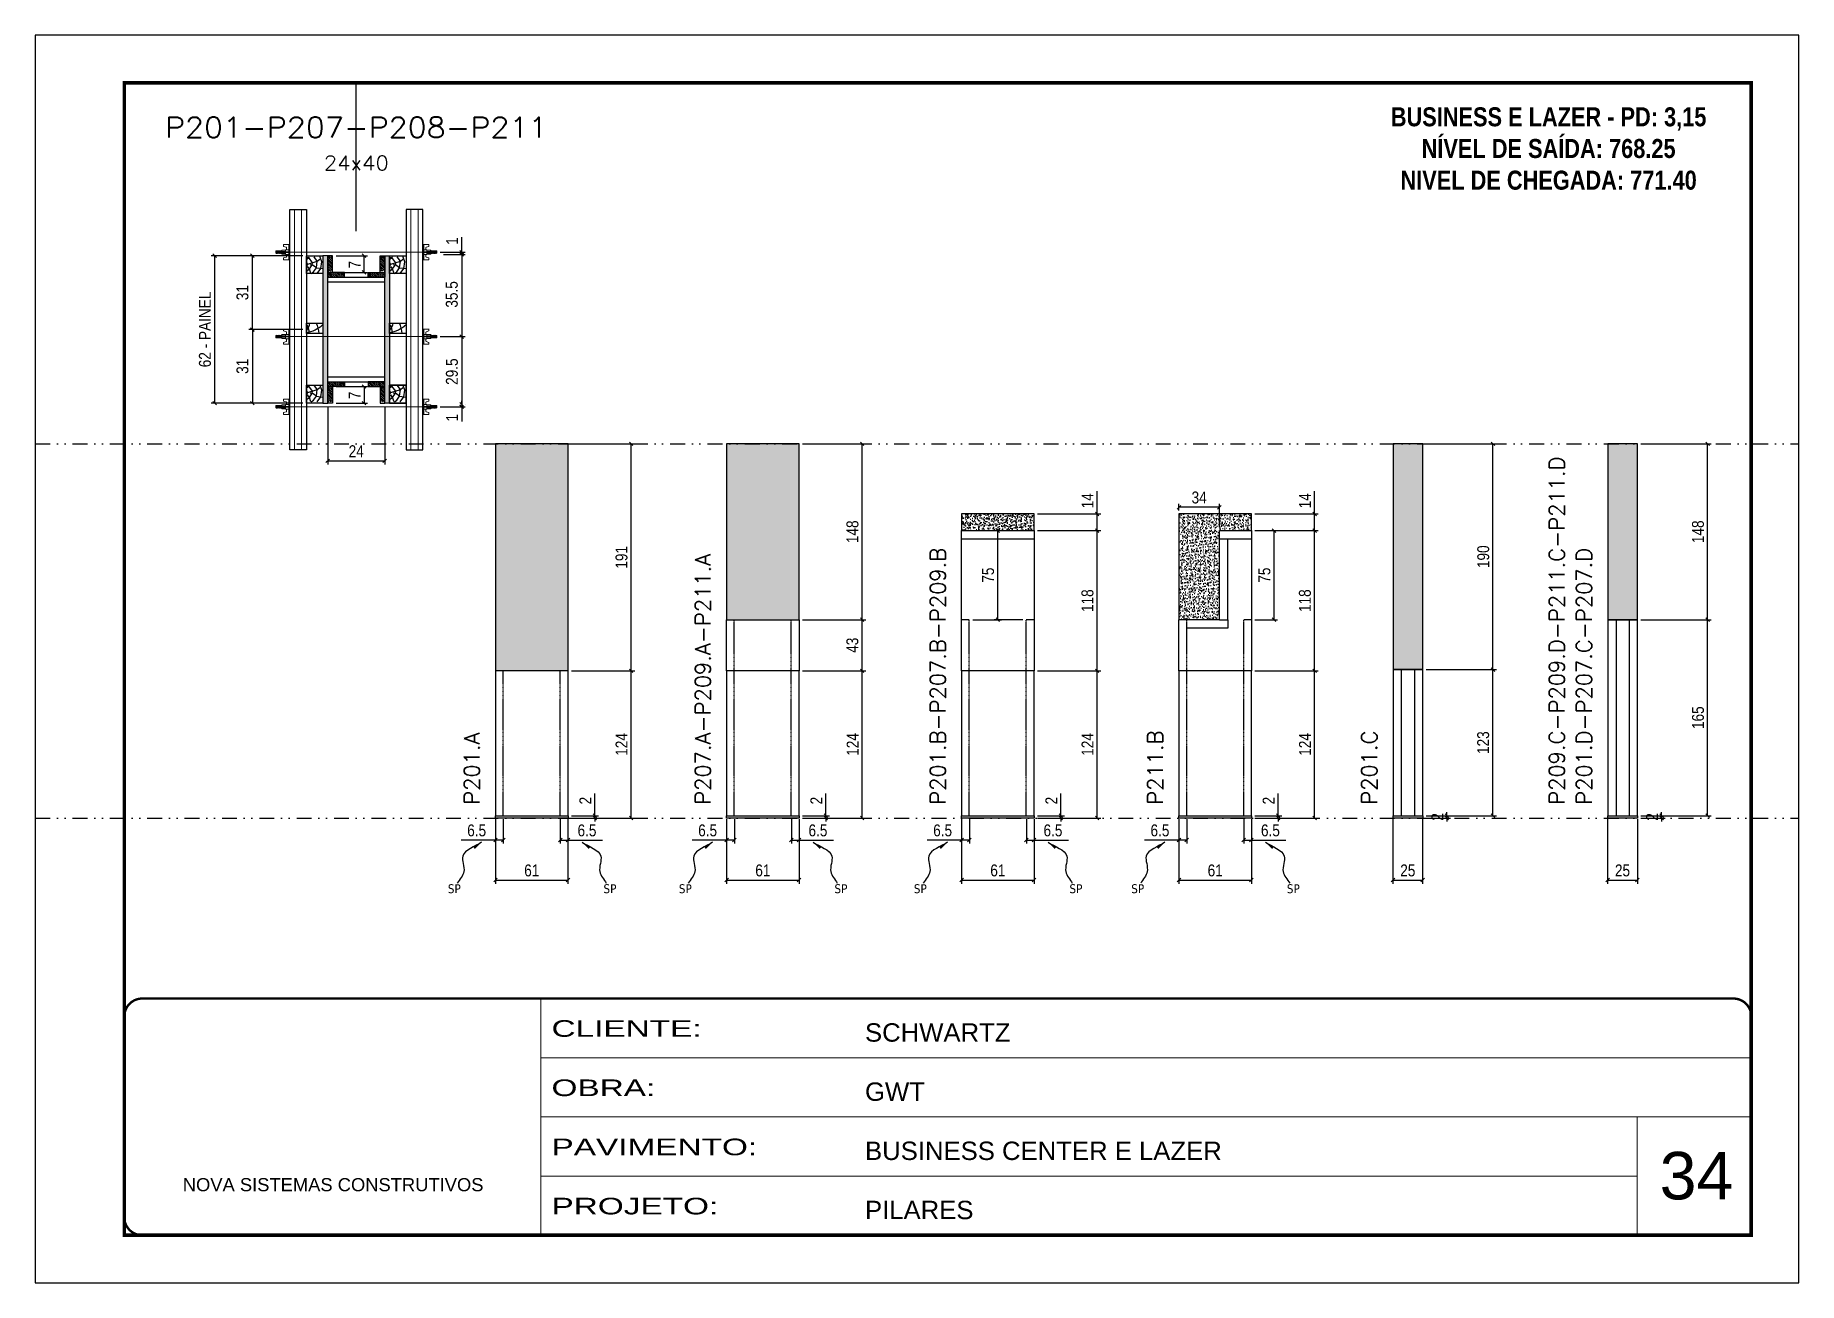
# Model space of a CAD drawing. Extents: x 13379 to 23315, y 867 to 16997.
# Drawn here: x 15971 to 17456, y 6610 to 7660 of the extents above; entities that cross this region are included whole.
import ezdxf
from ezdxf.enums import TextEntityAlignment as Align

# ---------------------------------------------------------------- set-up
doc = ezdxf.new("R2010")
doc.units = 0
for name, pattern in [('CONTINUO', [0]), ('DASHED', [0.75, 0.5, -0.25]), ('DIVIDE2', [0.625, 0.25, -0.125, 0, -0.125, 0, -0.125]), ('HIDDEN', [0.375, 0.25, -0.125])]:
    doc.linetypes.add(name, pattern=pattern)
for name, color, linetype in [('1-2 PONTALETE', 7, 'Continuous'), ('COTA', 241, 'Continuous'), ('GRAVATA', 2, 'Continuous'), ('NOMENCLATURA', 7, 'Continuous'), ('Nível', 160, 'Continuous'), ('Painéis', 200, 'Continuous'), ('PONTALETE', 7, 'Continuous'), ('SARR_2.2x7', 40, 'Continuous'), ('SARRAFO', 251, 'Continuous'), ('Sarrafo de Pressão', 42, 'HIDDEN'), ('texto', 7, 'Continuous'), ('Texto de Titulo', 7, 'Continuous'), ('Texto Qtd Sarr', 242, 'Continuous')]:
    doc.layers.add(name, color=color, linetype=linetype)
for name, color, linetype, lineweight in [('CARIMBO', 255, 'Continuous', 9), ('Folhas', 255, 'Continuous', 9), ('Hachura', 251, 'Continuous', 9), ('SARRAFO DE PRESSAO', 251, 'DASHED', 9), ('Texto Seção', 7, 'Continuous', 15)]:
    doc.layers.add(name, color=color, linetype=linetype, lineweight=lineweight)
doc.layers.add('Laje_Perimetro', color=7, linetype='Continuous', plot=False)
doc.styles.add('ARIAL', font='arial.ttf')
doc.styles.add('COTA TECNICA', font='techl___.ttf', dxfattribs={"height": 10})
doc.styles.add('COTA TECNICA 2X', font='techl___.ttf', dxfattribs={"height": 10})
doc.styles.add('COTA TECNICA-50', font='techl___.ttf', dxfattribs={"height": 10})
doc.styles.add('REGUA-120', font='ROMANS.shx', dxfattribs={"height": 15})
doc.styles.add('ROMANC', font='techb___.ttf', dxfattribs={"height": 2.5})
doc.styles.add('ROMANS', font='romans.shx')
doc.styles.get("Standard").update_dxf_attribs({"font": 'arial.ttf'})
doc.styles.add('Tecnologia', font='')
doc.styles.get('Tecnologia').set_extended_font_data('Forgotten Futurist')
doc.dimstyles.new('COTA PAINEL-50', dxfattribs={"dimtxt": 10, "dimasz": 3, "dimexe": 3, "dimexo": 3, "dimgap": 3, "dimtad": 1, "dimdec": 1, "dimzin": 12, "dimdsep": 46, "dimtxsty": 'COTA TECNICA-50', "dimblk1": 'OBLIQUE', "dimblk2": 'OBLIQUE', "dimsah": 1, "dimcen": 0.9, "dimclrd": 4, "dimclre": 4, "dimclrt": 240, "dimadec": 1, "dimazin": 3, "dimtfac": 1, "dimtdec": 1, "dimtmove": 0, "dimatfit": 3, "dimfxl": 1, "dimtolj": 1, "dimtzin": 12, "dimarcsym": 0})
doc.dimstyles.new('PAINEL', dxfattribs={"dimtxt": 10, "dimasz": 3, "dimexe": 3, "dimexo": 3, "dimgap": 3, "dimtad": 1, "dimdec": 1, "dimzin": 12, "dimdsep": 46, "dimtxsty": 'COTA TECNICA', "dimblk1": 'OBLIQUE', "dimblk2": 'OBLIQUE', "dimsah": 1, "dimcen": 0.9, "dimclrd": 4, "dimclre": 4, "dimclrt": 240, "dimadec": 1, "dimazin": 3, "dimtfac": 1, "dimtdec": 1, "dimtmove": 0, "dimatfit": 3, "dimfxl": 1, "dimtolj": 1, "dimtzin": 12, "dimarcsym": 0})
doc.dimstyles.new('SECAO PILAR', dxfattribs={"dimtxt": 10, "dimasz": 3, "dimexe": 3, "dimexo": 3, "dimgap": 3, "dimtad": 1, "dimdec": 1, "dimlfac": 0.5, "dimzin": 12, "dimdsep": 46, "dimtxsty": 'COTA TECNICA 2X', "dimblk1": 'OBLIQUE', "dimblk2": 'OBLIQUE', "dimsah": 1, "dimcen": 0.9, "dimclrd": 256, "dimclre": 256, "dimclrt": 256, "dimadec": 1, "dimazin": 3, "dimtfac": 1, "dimtdec": 1, "dimtmove": 0, "dimatfit": 3, "dimfxl": 1, "dimtolj": 1, "dimtzin": 12, "dimarcsym": 0})
doc.dimstyles.get("Standard").update_dxf_attribs({"dimtxt": 0.18, "dimasz": 0.18, "dimexe": 0.18, "dimexo": 0.0625, "dimgap": 0.09, "dimtad": 0, "dimtih": 1, "dimtoh": 1, "dimdec": 4, "dimzin": 0, "dimdsep": 46, "dimtxsty": 'Standard', "dimcen": 0.09, "dimadec": 0, "dimazin": 0, "dimtfac": 1, "dimtdec": 4, "dimtofl": 0, "dimtmove": 0, "dimatfit": 3, "dimfxl": 1, "dimtolj": 1, "dimtzin": 0, "dimarcsym": 0})

msp = doc.modelspace()

# ---------------------------------------------------------------- texts
at = {"layer": 'CARIMBO', "style": 'ARIAL'}
msp.add_text('34', height=40, dxfattribs=at).set_placement((17338.86, 6680.06))
at = {"layer": 'NOMENCLATURA', "color": 2, "insert": (17245.38, 7625.98), "char_height": 16, "attachment_point": 2, "style": 'ROMANC'}
msp.add_mtext_dynamic_manual_height_columns('\\PBUSINESS E LAZER - PD: 3,15\\PNÍVEL DE SAÍDA: 768.25\\PNIVEL DE CHEGADA: 771.40', width=376.0554, gutter_width=1, heights=[0], dxfattribs=at)
at = {"layer": 'texto', "color": 0, "char_height": 7.5, "attachment_point": 5}
for insert in [(16323.86, 6941.51), (16454.92, 6941.51), (16518.39, 6941.51), (16649.44, 6941.51), (16716.28, 6941.51), (16847.33, 6941.51), (16899.34, 6941.51), (17030.39, 6941.51)]:
    msp.add_mtext('{\\fTahoma|b0|i0|c0|p34;\\C4;SP}', dxfattribs=dict(at, insert=insert))
at = {"layer": 'Texto Seção', "char_height": 13, "attachment_point": 7, "rotation": 90, "style": 'REGUA-120'}
for s, insert, width in [('P209.C-P209.D-P211.C-P211.D', (17258.77, 7012.25), 285.3299), ('P207.A-P209.A-P211.A', (16539.69, 7012.25), 373.3299), ('P201.B-P207.B-P209.B', (16737.58, 7012.25), 373.3299), ('P201.D-P207.C-P207.D', (17281.67, 7012.25), 285.3299), ('P201.A', (16345.17, 7012.25), 373.3299), ('P211.B', (16920.64, 7012.25), 373.3299), ('P201.C', (17100.87, 7012.25), 285.3299)]:
    msp.add_mtext(s, dxfattribs=dict(at, insert=insert, width=width))

# ---------------------------------------------------------------- blocks, each defined once
blk = doc.blocks.new('9999999999')
at = {"color": 30, "linetype": 'CONTINUO'}
for p, q in [((98564.6, 34230.2), (98564.6, 34429.4)), ((98564.6, 34379.6), (99584, 34379.6)), ((98564.6, 34329.8), (99488, 34329.8)), ((99584, 34329.8), (99488, 34329.8)), ((99488, 34329.8), (99488, 34230.2)), ((98564.6, 34280), (99488, 34280))]:
    blk.add_line(p, q, dxfattribs=at)
at = {"color": 30, "linetype": 'CONTINUO', "const_width": 2}
blk.add_lwpolyline([(99584, 34230.2), (99584, 34414.4, 0.414214), (99569, 34429.4), (98229, 34429.4, 0.414214), (98214, 34414.4), (98214, 34245.2, 0.414214), (98229, 34230.2), (99584, 34230.2)], format="xyb", dxfattribs=at)
at = {"layer": 'Folhas'}
blk.add_lwpolyline([(98139, 34190.2), (99624, 34190.2), (99624, 35240.2), (98139, 35240.2)], close=True, dxfattribs=at)
at = {"layer": 'Folhas', "color": 30, "const_width": 3}
blk.add_lwpolyline([(98214, 34230.2), (99584, 34230.2), (99584, 35200.2), (98214, 35200.2)], close=True, dxfattribs=at)
at = {"color": 7, "linetype": 'Continuous', "ltscale": 5, "style": 'ARIAL'}
for s, height, p in [('SCHWARTZ', 15.48, (98837.7, 34393.1)), ('GWT', 15.48, (98837.7, 34343.3)), ('BUSINESS CENTER E LAZER', 15.483, (98837.7, 34293.5)), ('NOVA SISTEMAS CONSTRUTIVOS', 11.059, (98263.2, 34267.2)), ('PILARES', 15.48, (98837.7, 34243.7))]:
    blk.add_text(s, height=height, dxfattribs=at).set_placement(p)
at = {"layer": 'Folhas', "color": 7, "style": 'Tecnologia', "width": 1.5}
for s, p in [('CLIENTE:', (98573.7, 34397.2)), ('OBRA:', (98573.7, 34347.3)), ('PAVIMENTO:', (98573.7, 34297.5)), ('PROJETO:', (98573.7, 34247.7))]:
    blk.add_text(s, height=14, dxfattribs=at).set_placement(p)
blk = doc.blocks.new('_Oblique')
at = {"color": 0, "linetype": 'ByBlock', "lineweight": -2}
blk.add_line((-0.5, -0.5), (0.5, 0.5), dxfattribs=at)
blk = doc.blocks.new('*D1135')
at = {"layer": 'COTA', "lineweight": -2, "transparency": 16777216}
for p, q in [((16196.3, 7474.4), (16119, 7474.4)), ((16122, 7474.4), (16122, 7350.3)), ((16196.3, 7350.3), (16119, 7350.3))]:
    blk.add_line(p, q, dxfattribs=at)
at = {"layer": 'Defpoints', "color": 0, "transparency": 16777216}
for p in [(16199.3, 7474.4), (16122, 7350.3), (16199.3, 7350.3)]:
    blk.add_point(p, dxfattribs=at)
at = {"layer": 'COTA', "lineweight": -2, "transparency": 16777216, "xscale": 3, "yscale": 3, "zscale": 3}
for p, rotation in [((16122, 7474.4), 90), ((16122, 7350.3), 270)]:
    blk.add_blockref('_Oblique', p, dxfattribs=dict(at, rotation=rotation))
at = {"layer": 'COTA', "transparency": 16777216, "insert": (16113.9, 7412.3), "char_height": 10, "attachment_point": 5, "rotation": 90, "style": 'COTA TECNICA 2X'}
blk.add_mtext('\\A1;62 - PAINEL', dxfattribs=at)
blk = doc.blocks.new('*D1136')
at = {"layer": 'COTA', "lineweight": -2, "transparency": 16777216}
for p, q in [((16330.1, 7477.4), (16330.1, 7490)), ((16312.1, 7477.4), (16333.1, 7477.4)), ((16314.8, 7475.4), (16333.1, 7475.4)), ((16330.1, 7475.4), (16330.1, 7477.4)), ((16330.1, 7475.4), (16330.1, 7472.4))]:
    blk.add_line(p, q, dxfattribs=at)
at = {"layer": 'Defpoints', "color": 0, "transparency": 16777216}
for p in [(16309.1, 7477.4), (16311.8, 7475.4), (16330.1, 7477.4)]:
    blk.add_point(p, dxfattribs=at)
at = {"layer": 'COTA', "lineweight": -2, "transparency": 16777216, "xscale": 3, "yscale": 3, "zscale": 3}
for p, rotation in [((16330.1, 7477.4), 270), ((16330.1, 7475.4), 90)]:
    blk.add_blockref('_Oblique', p, dxfattribs=dict(at, rotation=rotation))
at = {"layer": 'COTA', "transparency": 16777216, "insert": (16322, 7486.7), "char_height": 10, "attachment_point": 5, "rotation": 90, "style": 'COTA TECNICA 2X'}
blk.add_mtext('\\A1;1', dxfattribs=at)
blk = doc.blocks.new('*D1137')
at = {"layer": 'COTA', "lineweight": -2, "transparency": 16777216}
for p, q in [((16330.1, 7349.3), (16330.1, 7352.3)), ((16312.1, 7347.2), (16333.1, 7347.2)), ((16330.1, 7349.3), (16330.1, 7347.2)), ((16330.1, 7347.2), (16330.1, 7334.7)), ((16333.1, 7349.3), (16333.1, 7349.3))]:
    blk.add_line(p, q, dxfattribs=at)
at = {"layer": 'Defpoints', "color": 0, "transparency": 16777216}
for p in [(16309.1, 7347.2), (16330.1, 7349.3), (16330.1, 7347.2)]:
    blk.add_point(p, dxfattribs=at)
at = {"layer": 'COTA', "lineweight": -2, "transparency": 16777216, "xscale": 3, "yscale": 3, "zscale": 3}
for p, rotation in [((16330.1, 7349.3), 270), ((16330.1, 7347.2), 90)]:
    blk.add_blockref('_Oblique', p, dxfattribs=dict(at, rotation=rotation))
at = {"layer": 'COTA', "transparency": 16777216, "insert": (16322, 7338), "char_height": 10, "attachment_point": 5, "rotation": 90, "style": 'COTA TECNICA 2X'}
blk.add_mtext('\\A1;1', dxfattribs=at)
blk = doc.blocks.new('C')
at = {"layer": 'Hachura', "color": 0}
for p, q in [((0, 3.22), (0, -3.22)), ((0.45, 3.22), (0, 3.22)), ((0.46, 3.16), (0, 3.16)), ((0.46, 3.05), (0, 3.05)), ((0.46, 2.88), (0, 2.88)), ((0, 2.75), (0, -1.16)), ((0.46, 2.65), (0, 2.65)), ((0.46, 2.23), (0, 2.23)), ((0.46, 1.51), (0, 1.51)), ((0.39, 0.49), (0.17, 0.49)), ((0.45, -3.23), (0.45, 3.22)), ((0.45, 3.22), (2.58, 3.22)), ((1.74, 0.97), (0.45, 0.97)), ((1.45, 0.1), (0.45, 0.1)), ((1.35, 1.94), (1.35, 0.96)), ((2.58, 2.39), (1.47, 2.09)), ((1.74, -0.97), (1.74, 0.97)), ((1.74, 0.97), (1.74, 0.84)), ((1.74, 0.97), (1.74, 0.84)), ((1.74, 0.84), (3.35, 0.84)), ((3.35, 0.45), (1.74, 0.45)), ((2.58, 3.22), (2.58, 2.39)), ((3.32, 0.84), (3.32, -0.84)), ((3.35, 0.84), (3.35, -0.84)), ((3.68, 0.45), (3.35, 0.45)), ((3.84, -0.52), (3.35, 0.45)), ((3.35, 0.06), (3.67, -0.57)), ((3.68, 0.45), (4.16, -0.52)), ((3.72, 0.5), (4.25, -0.57)), ((4.37, -0.55), (3.83, 0.53)), ((4.15, 0.45), (3.93, 0.45)), ((4.42, -0.52), (3.93, 0.45)), ((4.15, 0.45), (4.26, 0.45)), ((4.26, 0.45), (4.74, -0.52)), ((4.3, 0.5), (4.83, -0.57)), ((4.95, -0.55), (4.41, 0.53)), ((4.51, 0.45), (4.84, 0.45)), ((5, -0.52), (4.51, 0.45)), ((4.84, 0.45), (5.32, -0.52)), ((4.88, 0.5), (5.41, -0.57)), ((5.53, -0.55), (4.99, 0.53)), ((5.58, -0.52), (5.09, 0.45)), ((5.42, 0.45), (5.09, 0.45)), ((5.58, -0.52), (5.09, 0.45)), ((5.42, 0.45), (5.74, -0.19)), ((5.46, 0.5), (5.74, -0.07)), ((5.74, 0.19), (5.57, 0.53)), ((5.74, 0.32), (5.68, 0.45)), ((5.68, 0.45), (5.74, 0.45)), ((5.74, 0.45), (5.9, 0.29)), ((5.74, 0.45), (5.74, -0.52)), ((5.9, -0.36), (5.9, 0.29)), ((0.45, 0), (0, 0)), ((0.46, -1.52), (0, -1.52)), ((0.46, -2.23), (0, -2.23)), ((0.46, -2.65), (0, -2.65)), ((0.46, -2.88), (0, -2.88)), ((0.46, -3.05), (0, -3.05)), ((0.46, -3.16), (0, -3.16)), ((0, -3.22), (2.57, -3.22)), ((0.08, -0.48), (0.29, -0.48)), ((0.29, -0.48), (0.4, -0.48)), ((0.45, 0), (0.45, -0.97)), ((0.45, -0.16), (1.45, -0.16)), ((0.45, -0.65), (0.45, -0.32)), ((0.45, -3.23), (0.45, -0.65)), ((0.45, -0.97), (1.74, -0.97)), ((1.35, -1.94), (1.35, -0.97)), ((2.58, -2.39), (1.47, -2.1)), ((3.35, -0.32), (1.74, -0.32)), ((3.35, -0.84), (1.74, -0.84)), ((2.58, -3.23), (2.58, -2.39)), ((3.35, -0.07), (3.58, -0.52)), ((3.35, -0.52), (3.58, -0.52)), ((3.84, -0.52), (4.16, -0.52)), ((4.42, -0.52), (4.74, -0.52)), ((4.63, -0.52), (4.74, -0.52)), ((5, -0.52), (5.32, -0.52)), ((5.58, -0.52), (5.74, -0.52)), ((5.74, -0.52), (5.9, -0.36)), ((5.74, -0.52), (5.74, -0.52))]:
    blk.add_line(p, q, dxfattribs=at)
for centre, radius, start, end in [((1.52, 1.94), 0.161, 104.74356, 180), ((1.44, -0.03), 0.129, 272.69497, 87.30503), ((3.81, 0.39), 0.143, 25.56881, 154.43119), ((4.39, 0.39), 0.143, 25.56881, 154.43119), ((4.97, 0.39), 0.143, 25.56881, 154.43119), ((5.55, 0.39), 0.143, 25.56881, 154.43119), ((0.17, -0.37), 0.174, 221.74404, 317.85924), ((1.52, -1.94), 0.161, 180, 255.25644), ((3.71, -0.4), 0.174, 222.14076, 318.25596), ((4.29, -0.4), 0.174, 222.14076, 318.25596), ((4.87, -0.4), 0.174, 222.14076, 318.25596), ((5.45, -0.4), 0.174, 222.14076, 318.25596), ((5.61, -0.4), 0.174, 317.85924, 318.25596)]:
    blk.add_arc(centre, radius, start, end, dxfattribs=at)
blk = doc.blocks.new('*D1138')
at = {"layer": 'COTA', "lineweight": -2, "transparency": 16777216}
for p, q in [((16196.3, 7474.4), (16150.8, 7474.4)), ((16153.8, 7412.3), (16153.8, 7474.4)), ((16196.3, 7412.3), (16150.8, 7412.3))]:
    blk.add_line(p, q, dxfattribs=at)
at = {"layer": 'Defpoints', "color": 0, "transparency": 16777216}
for p in [(16153.8, 7474.4), (16199.3, 7474.4), (16199.3, 7412.3)]:
    blk.add_point(p, dxfattribs=at)
at = {"layer": 'COTA', "lineweight": -2, "transparency": 16777216, "xscale": 3, "yscale": 3, "zscale": 3}
for p, rotation in [((16153.8, 7474.4), 90), ((16153.8, 7412.3), 270)]:
    blk.add_blockref('_Oblique', p, dxfattribs=dict(at, rotation=rotation))
at = {"layer": 'COTA', "transparency": 16777216, "insert": (16145.5, 7443.3), "char_height": 10, "attachment_point": 5, "rotation": 90, "style": 'COTA TECNICA 2X'}
blk.add_mtext('\\A1;31', dxfattribs=at)
blk = doc.blocks.new('*D1142')
at = {"layer": 'COTA', "lineweight": -2, "transparency": 16777216}
for p, q in [((16312.1, 7477.3), (16333.1, 7477.3)), ((16330.1, 7477.3), (16330.1, 7406.3)), ((16312.1, 7406.3), (16333.1, 7406.3))]:
    blk.add_line(p, q, dxfattribs=at)
at = {"layer": 'Defpoints', "color": 0, "transparency": 16777216}
for p in [(16309.1, 7477.3), (16309.1, 7406.3), (16330.1, 7406.3)]:
    blk.add_point(p, dxfattribs=at)
at = {"layer": 'COTA', "lineweight": -2, "transparency": 16777216, "xscale": 3, "yscale": 3, "zscale": 3}
for p, rotation in [((16330.1, 7477.3), 90), ((16330.1, 7406.3), 270)]:
    blk.add_blockref('_Oblique', p, dxfattribs=dict(at, rotation=rotation))
at = {"layer": 'COTA', "transparency": 16777216, "insert": (16321.8, 7441.8), "char_height": 10, "attachment_point": 5, "rotation": 90, "style": 'COTA TECNICA 2X'}
blk.add_mtext('\\A1;35.5', dxfattribs=at)
blk = doc.blocks.new('*D1143')
at = {"layer": 'COTA', "lineweight": -2, "transparency": 16777216}
for p, q in [((16312.1, 7406.3), (16333.1, 7406.3)), ((16330.1, 7406.3), (16330.1, 7347.3)), ((16312, 7347.3), (16333.1, 7347.3))]:
    blk.add_line(p, q, dxfattribs=at)
at = {"layer": 'Defpoints', "color": 0, "transparency": 16777216}
for p in [(16309.1, 7406.3), (16309, 7347.3), (16330.1, 7347.3)]:
    blk.add_point(p, dxfattribs=at)
at = {"layer": 'COTA', "lineweight": -2, "transparency": 16777216, "xscale": 3, "yscale": 3, "zscale": 3}
for p, rotation in [((16330.1, 7406.3), 90), ((16330.1, 7347.3), 270)]:
    blk.add_blockref('_Oblique', p, dxfattribs=dict(at, rotation=rotation))
at = {"layer": 'COTA', "transparency": 16777216, "insert": (16321.9, 7376.8), "char_height": 10, "attachment_point": 5, "rotation": 90, "style": 'COTA TECNICA 2X'}
blk.add_mtext('\\A1;29.5', dxfattribs=at)
blk = doc.blocks.new('*D1139')
at = {"layer": 'COTA', "lineweight": -2, "transparency": 16777216}
for p, q in [((16196.3, 7412.2), (16150.8, 7412.2)), ((16153.8, 7412.2), (16153.8, 7350.3)), ((16196.3, 7350.3), (16150.8, 7350.3))]:
    blk.add_line(p, q, dxfattribs=at)
at = {"layer": 'Defpoints', "color": 0, "transparency": 16777216}
for p in [(16199.3, 7412.2), (16153.8, 7350.3), (16199.3, 7350.3)]:
    blk.add_point(p, dxfattribs=at)
at = {"layer": 'COTA', "lineweight": -2, "transparency": 16777216, "xscale": 3, "yscale": 3, "zscale": 3}
for p, rotation in [((16153.8, 7412.2), 90), ((16153.8, 7350.3), 270)]:
    blk.add_blockref('_Oblique', p, dxfattribs=dict(at, rotation=rotation))
at = {"layer": 'COTA', "transparency": 16777216, "insert": (16145.5, 7381.3), "char_height": 10, "attachment_point": 5, "rotation": 90, "style": 'COTA TECNICA 2X'}
blk.add_mtext('\\A1;31', dxfattribs=at)
blk = doc.blocks.new('*D1144')
at = {"layer": 'COTA', "lineweight": -2, "transparency": 16777216}
for p, q in [((16217.3, 7347.3), (16217.3, 7298.7)), ((16265.3, 7347.3), (16265.3, 7298.7)), ((16217.3, 7301.7), (16265.3, 7301.7))]:
    blk.add_line(p, q, dxfattribs=at)
at = {"layer": 'Defpoints', "color": 0, "transparency": 16777216}
for p in [(16217.3, 7350.3), (16265.3, 7350.3), (16265.3, 7301.7)]:
    blk.add_point(p, dxfattribs=at)
at = {"layer": 'COTA', "lineweight": -2, "transparency": 16777216, "xscale": 3, "yscale": 3, "zscale": 3, "rotation": 180}
blk.add_blockref('_Oblique', (16217.3, 7301.7), dxfattribs=at)
at = {"layer": 'COTA', "lineweight": -2, "transparency": 16777216, "xscale": 3, "yscale": 3, "zscale": 3}
blk.add_blockref('_Oblique', (16265.3, 7301.7), dxfattribs=at)
at = {"layer": 'COTA', "transparency": 16777216, "insert": (16241.3, 7309.8), "char_height": 10, "attachment_point": 5, "style": 'COTA TECNICA 2X'}
blk.add_mtext('\\A1;24', dxfattribs=at)
blk = doc.blocks.new('*D1140')
at = {"layer": 'COTA', "lineweight": -2, "transparency": 16777216}
for p, q in [((16224.3, 7364.3), (16250.9, 7364.3)), ((16247.9, 7364.3), (16247.9, 7350.3)), ((16224.3, 7350.3), (16250.9, 7350.3))]:
    blk.add_line(p, q, dxfattribs=at)
at = {"layer": 'Defpoints', "color": 0, "transparency": 16777216}
for p in [(16221.3, 7364.3), (16221.3, 7350.3), (16247.9, 7350.3)]:
    blk.add_point(p, dxfattribs=at)
at = {"layer": 'COTA', "lineweight": -2, "transparency": 16777216, "xscale": 3, "yscale": 3, "zscale": 3}
for p, rotation in [((16247.9, 7364.3), 90), ((16247.9, 7350.3), 270)]:
    blk.add_blockref('_Oblique', p, dxfattribs=dict(at, rotation=rotation))
at = {"layer": 'COTA', "transparency": 16777216, "insert": (16239.9, 7356.8), "char_height": 10, "attachment_point": 5, "rotation": 90, "style": 'COTA TECNICA 2X'}
blk.add_mtext('\\A1;7', dxfattribs=at)
blk = doc.blocks.new('*D1141')
at = {"layer": 'COTA', "lineweight": -2, "transparency": 16777216}
for p, q in [((16224.3, 7474.4), (16250.9, 7474.4)), ((16247.9, 7460.3), (16247.9, 7474.4)), ((16224.3, 7460.3), (16250.9, 7460.3))]:
    blk.add_line(p, q, dxfattribs=at)
at = {"layer": 'Defpoints', "color": 0, "transparency": 16777216}
for p in [(16221.3, 7474.4), (16247.9, 7474.4), (16221.3, 7460.3)]:
    blk.add_point(p, dxfattribs=at)
at = {"layer": 'COTA', "lineweight": -2, "transparency": 16777216, "xscale": 3, "yscale": 3, "zscale": 3}
for p, rotation in [((16247.9, 7474.4), 90), ((16247.9, 7460.3), 270)]:
    blk.add_blockref('_Oblique', p, dxfattribs=dict(at, rotation=rotation))
at = {"layer": 'COTA', "transparency": 16777216, "insert": (16239.9, 7466.8), "char_height": 10, "attachment_point": 5, "rotation": 90, "style": 'COTA TECNICA 2X'}
blk.add_mtext('\\A1;7', dxfattribs=at)
blk = doc.blocks.new('titulo1')
at = {"layer": 'Defpoints', "color": 252, "linetype": 'HIDDEN', "ltscale": 2}
blk.add_line((0, 0), (0, 125), dxfattribs=at)
at = {"layer": 'Defpoints', "style": 'ROMANS', "oblique": 15}
blk.add_attdef('FOLHA', text='', height=10, dxfattribs=at).set_placement((0, 15.6), align=Align.MIDDLE_CENTER)
at = {"layer": 'Texto Qtd Sarr', "color": 3, "style": 'ROMANS', "oblique": 15}
for tag, height, p in [('TITULO', 17, (0, 71.4)), ('SEÇÃO', 12, (0, 41.5))]:
    blk.add_attdef(tag, text='', height=height, dxfattribs=at).set_placement(p, align=Align.MIDDLE_CENTER)
blk = doc.blocks.new('*D1145')
at = {"layer": 'COTA', "color": 4, "lineweight": -2, "transparency": 16777216}
for p, q in [((16358.6, 7000), (16358.6, 6945.8)), ((16419.6, 7000), (16419.6, 6945.8)), ((16358.6, 6948.8), (16419.6, 6948.8))]:
    blk.add_line(p, q, dxfattribs=at)
at = {"layer": 'Defpoints', "color": 0, "transparency": 16777216}
for p in [(16358.6, 7003), (16419.6, 7003), (16419.6, 6948.8)]:
    blk.add_point(p, dxfattribs=at)
at = {"layer": 'COTA', "color": 4, "lineweight": -2, "transparency": 16777216, "xscale": 3, "yscale": 3, "zscale": 3, "rotation": 180}
blk.add_blockref('_Oblique', (16358.6, 6948.8), dxfattribs=at)
at = {"layer": 'COTA', "color": 4, "lineweight": -2, "transparency": 16777216, "xscale": 3, "yscale": 3, "zscale": 3}
blk.add_blockref('_Oblique', (16419.6, 6948.8), dxfattribs=at)
at = {"layer": 'COTA', "color": 240, "transparency": 16777216, "insert": (16389.1, 6956.9), "char_height": 10, "attachment_point": 5, "style": 'COTA TECNICA'}
blk.add_mtext('\\A1;61', dxfattribs=at)
blk = doc.blocks.new('*D1146')
at = {"layer": 'COTA', "color": 4, "lineweight": -2, "transparency": 16777216}
for p, q in [((16422.6, 7125), (16475.8, 7125)), ((16472.8, 7001), (16472.8, 7125)), ((16422.6, 7001), (16475.8, 7001))]:
    blk.add_line(p, q, dxfattribs=at)
at = {"layer": 'Defpoints', "color": 0, "transparency": 16777216}
for p in [(16419.6, 7125), (16472.8, 7125), (16419.6, 7001)]:
    blk.add_point(p, dxfattribs=at)
at = {"layer": 'COTA', "color": 4, "lineweight": -2, "transparency": 16777216, "xscale": 3, "yscale": 3, "zscale": 3}
for p, rotation in [((16472.8, 7125), 90), ((16472.8, 7001), 270)]:
    blk.add_blockref('_Oblique', p, dxfattribs=dict(at, rotation=rotation))
at = {"layer": 'COTA', "color": 240, "transparency": 16777216, "insert": (16464.7, 7063), "char_height": 10, "attachment_point": 5, "rotation": 90, "style": 'COTA TECNICA-50'}
blk.add_mtext('\\A1;124', dxfattribs=at)
blk = doc.blocks.new('*D1147')
at = {"layer": 'COTA', "color": 4, "lineweight": -2, "transparency": 16777216}
for p, q in [((16442.2, 7003), (16442.2, 7021.8)), ((16422.6, 7003), (16445.2, 7003)), ((16422.6, 7001), (16445.2, 7001)), ((16442.2, 7001), (16442.2, 7003)), ((16442.2, 7001), (16442.2, 6998))]:
    blk.add_line(p, q, dxfattribs=at)
at = {"layer": 'Defpoints', "color": 0, "transparency": 16777216}
for p in [(16419.6, 7003), (16419.6, 7001), (16442.2, 7001)]:
    blk.add_point(p, dxfattribs=at)
at = {"layer": 'COTA', "color": 4, "lineweight": -2, "transparency": 16777216, "xscale": 3, "yscale": 3, "zscale": 3}
for p, rotation in [((16442.2, 7003), 270), ((16442.2, 7001), 90)]:
    blk.add_blockref('_Oblique', p, dxfattribs=dict(at, rotation=rotation))
at = {"layer": 'COTA', "color": 240, "transparency": 16777216, "insert": (16434.2, 7015.7), "char_height": 10, "attachment_point": 5, "rotation": 90, "style": 'COTA TECNICA-50'}
blk.add_mtext('\\A1;2', dxfattribs=at)
blk = doc.blocks.new('*D1148')
at = {"layer": 'COTA', "color": 4, "lineweight": -2, "transparency": 16777216}
for p, q in [((16358.6, 6998), (16358.6, 6979.5)), ((16365.1, 7000), (16365.1, 6979.5)), ((16358.6, 6982.5), (16329.7, 6982.5)), ((16365.1, 6982.5), (16358.6, 6982.5))]:
    blk.add_line(p, q, dxfattribs=at)
at = {"layer": 'Defpoints', "color": 0, "transparency": 16777216}
for p in [(16358.6, 7001), (16365.1, 7003), (16358.6, 6982.5)]:
    blk.add_point(p, dxfattribs=at)
at = {"layer": 'COTA', "color": 4, "lineweight": -2, "transparency": 16777216, "xscale": 3, "yscale": 3, "zscale": 3, "rotation": 180}
blk.add_blockref('_Oblique', (16358.6, 6982.5), dxfattribs=at)
at = {"layer": 'COTA', "color": 4, "lineweight": -2, "transparency": 16777216, "xscale": 3, "yscale": 3, "zscale": 3}
blk.add_blockref('_Oblique', (16365.1, 6982.5), dxfattribs=at)
at = {"layer": 'COTA', "color": 240, "transparency": 16777216, "insert": (16342.7, 6990.6), "char_height": 10, "attachment_point": 5, "style": 'COTA TECNICA-50'}
blk.add_mtext('\\A1;6.5', dxfattribs=at)
blk = doc.blocks.new('*D1149')
at = {"layer": 'COTA', "color": 4, "lineweight": -2, "transparency": 16777216}
for p, q in [((16413.1, 7000), (16413.1, 6979.5)), ((16419.6, 6998), (16419.6, 6979.5)), ((16413.1, 6982.5), (16419.6, 6982.5)), ((16419.6, 6982.5), (16448.6, 6982.5))]:
    blk.add_line(p, q, dxfattribs=at)
at = {"layer": 'Defpoints', "color": 0, "transparency": 16777216}
for p in [(16413.1, 7003), (16419.6, 7001), (16419.6, 6982.5)]:
    blk.add_point(p, dxfattribs=at)
at = {"layer": 'COTA', "color": 4, "lineweight": -2, "transparency": 16777216, "xscale": 3, "yscale": 3, "zscale": 3, "rotation": 180}
blk.add_blockref('_Oblique', (16413.1, 6982.5), dxfattribs=at)
at = {"layer": 'COTA', "color": 4, "lineweight": -2, "transparency": 16777216, "xscale": 3, "yscale": 3, "zscale": 3}
blk.add_blockref('_Oblique', (16419.6, 6982.5), dxfattribs=at)
at = {"layer": 'COTA', "color": 240, "transparency": 16777216, "insert": (16435.6, 6990.6), "char_height": 10, "attachment_point": 5, "style": 'COTA TECNICA-50'}
blk.add_mtext('\\A1;6.5', dxfattribs=at)
blk = doc.blocks.new('*D1150')
at = {"layer": 'COTA', "color": 4, "lineweight": -2, "transparency": 16777216}
for p, q in [((16422.6, 7316), (16475.8, 7316)), ((16472.8, 7125), (16472.8, 7316)), ((16422.6, 7125), (16475.8, 7125))]:
    blk.add_line(p, q, dxfattribs=at)
at = {"layer": 'Defpoints', "color": 0, "transparency": 16777216}
for p in [(16419.6, 7316), (16472.8, 7316), (16419.6, 7125)]:
    blk.add_point(p, dxfattribs=at)
at = {"layer": 'COTA', "color": 4, "lineweight": -2, "transparency": 16777216, "xscale": 3, "yscale": 3, "zscale": 3}
for p, rotation in [((16472.8, 7316), 90), ((16472.8, 7125), 270)]:
    blk.add_blockref('_Oblique', p, dxfattribs=dict(at, rotation=rotation))
at = {"layer": 'COTA', "color": 240, "transparency": 16777216, "insert": (16464.7, 7220.5), "char_height": 10, "attachment_point": 5, "rotation": 90, "style": 'COTA TECNICA'}
blk.add_mtext('\\A1;191', dxfattribs=at)
blk = doc.blocks.new('*D1151')
at = {"layer": 'COTA', "color": 4, "lineweight": -2, "transparency": 16777216}
for p, q in [((16553.2, 7000), (16553.2, 6945.8)), ((16614.2, 7000), (16614.2, 6945.8)), ((16553.2, 6948.8), (16614.2, 6948.8))]:
    blk.add_line(p, q, dxfattribs=at)
at = {"layer": 'Defpoints', "color": 0, "transparency": 16777216}
for p in [(16553.2, 7003), (16614.2, 7003), (16614.2, 6948.8)]:
    blk.add_point(p, dxfattribs=at)
at = {"layer": 'COTA', "color": 4, "lineweight": -2, "transparency": 16777216, "xscale": 3, "yscale": 3, "zscale": 3, "rotation": 180}
blk.add_blockref('_Oblique', (16553.2, 6948.8), dxfattribs=at)
at = {"layer": 'COTA', "color": 4, "lineweight": -2, "transparency": 16777216, "xscale": 3, "yscale": 3, "zscale": 3}
blk.add_blockref('_Oblique', (16614.2, 6948.8), dxfattribs=at)
at = {"layer": 'COTA', "color": 240, "transparency": 16777216, "insert": (16583.7, 6956.9), "char_height": 10, "attachment_point": 5, "style": 'COTA TECNICA'}
blk.add_mtext('\\A1;61', dxfattribs=at)
blk = doc.blocks.new('*D1152')
at = {"layer": 'COTA', "color": 4, "lineweight": -2, "transparency": 16777216}
for p, q in [((16617.2, 7125), (16670.3, 7125)), ((16667.3, 7001), (16667.3, 7125)), ((16617.2, 7001), (16670.3, 7001))]:
    blk.add_line(p, q, dxfattribs=at)
at = {"layer": 'Defpoints', "color": 0, "transparency": 16777216}
for p in [(16614.2, 7125), (16667.3, 7125), (16614.2, 7001)]:
    blk.add_point(p, dxfattribs=at)
at = {"layer": 'COTA', "color": 4, "lineweight": -2, "transparency": 16777216, "xscale": 3, "yscale": 3, "zscale": 3}
for p, rotation in [((16667.3, 7125), 90), ((16667.3, 7001), 270)]:
    blk.add_blockref('_Oblique', p, dxfattribs=dict(at, rotation=rotation))
at = {"layer": 'COTA', "color": 240, "transparency": 16777216, "insert": (16659.3, 7063), "char_height": 10, "attachment_point": 5, "rotation": 90, "style": 'COTA TECNICA-50'}
blk.add_mtext('\\A1;124', dxfattribs=at)
blk = doc.blocks.new('*D1153')
at = {"layer": 'COTA', "color": 4, "lineweight": -2, "transparency": 16777216}
for p, q in [((16636.7, 7003), (16636.7, 7021.8)), ((16617.2, 7003), (16639.7, 7003)), ((16617.2, 7001), (16639.7, 7001)), ((16636.7, 7001), (16636.7, 7003)), ((16636.7, 7001), (16636.7, 6998))]:
    blk.add_line(p, q, dxfattribs=at)
at = {"layer": 'Defpoints', "color": 0, "transparency": 16777216}
for p in [(16614.2, 7003), (16614.2, 7001), (16636.7, 7001)]:
    blk.add_point(p, dxfattribs=at)
at = {"layer": 'COTA', "color": 4, "lineweight": -2, "transparency": 16777216, "xscale": 3, "yscale": 3, "zscale": 3}
for p, rotation in [((16636.7, 7003), 270), ((16636.7, 7001), 90)]:
    blk.add_blockref('_Oblique', p, dxfattribs=dict(at, rotation=rotation))
at = {"layer": 'COTA', "color": 240, "transparency": 16777216, "insert": (16628.7, 7015.7), "char_height": 10, "attachment_point": 5, "rotation": 90, "style": 'COTA TECNICA-50'}
blk.add_mtext('\\A1;2', dxfattribs=at)
blk = doc.blocks.new('*D1154')
at = {"layer": 'COTA', "color": 4, "lineweight": -2, "transparency": 16777216}
for p, q in [((16553.2, 6998), (16553.2, 6979.5)), ((16559.7, 7000), (16559.7, 6979.5)), ((16553.2, 6982.5), (16524.2, 6982.5)), ((16559.7, 6982.5), (16553.2, 6982.5))]:
    blk.add_line(p, q, dxfattribs=at)
at = {"layer": 'Defpoints', "color": 0, "transparency": 16777216}
for p in [(16553.2, 7001), (16559.7, 7003), (16553.2, 6982.5)]:
    blk.add_point(p, dxfattribs=at)
at = {"layer": 'COTA', "color": 4, "lineweight": -2, "transparency": 16777216, "xscale": 3, "yscale": 3, "zscale": 3, "rotation": 180}
blk.add_blockref('_Oblique', (16553.2, 6982.5), dxfattribs=at)
at = {"layer": 'COTA', "color": 4, "lineweight": -2, "transparency": 16777216, "xscale": 3, "yscale": 3, "zscale": 3}
blk.add_blockref('_Oblique', (16559.7, 6982.5), dxfattribs=at)
at = {"layer": 'COTA', "color": 240, "transparency": 16777216, "insert": (16537.2, 6990.6), "char_height": 10, "attachment_point": 5, "style": 'COTA TECNICA-50'}
blk.add_mtext('\\A1;6.5', dxfattribs=at)
blk = doc.blocks.new('*D1155')
at = {"layer": 'COTA', "color": 4, "lineweight": -2, "transparency": 16777216}
for p, q in [((16607.7, 7000), (16607.7, 6979.5)), ((16614.2, 6998), (16614.2, 6979.5)), ((16607.7, 6982.5), (16614.2, 6982.5)), ((16614.2, 6982.5), (16643.1, 6982.5))]:
    blk.add_line(p, q, dxfattribs=at)
at = {"layer": 'Defpoints', "color": 0, "transparency": 16777216}
for p in [(16607.7, 7003), (16614.2, 7001), (16614.2, 6982.5)]:
    blk.add_point(p, dxfattribs=at)
at = {"layer": 'COTA', "color": 4, "lineweight": -2, "transparency": 16777216, "xscale": 3, "yscale": 3, "zscale": 3, "rotation": 180}
blk.add_blockref('_Oblique', (16607.7, 6982.5), dxfattribs=at)
at = {"layer": 'COTA', "color": 4, "lineweight": -2, "transparency": 16777216, "xscale": 3, "yscale": 3, "zscale": 3}
blk.add_blockref('_Oblique', (16614.2, 6982.5), dxfattribs=at)
at = {"layer": 'COTA', "color": 240, "transparency": 16777216, "insert": (16630.1, 6990.6), "char_height": 10, "attachment_point": 5, "style": 'COTA TECNICA-50'}
blk.add_mtext('\\A1;6.5', dxfattribs=at)
blk = doc.blocks.new('*D1157')
at = {"layer": 'COTA', "color": 4, "lineweight": -2, "transparency": 16777216}
for p, q in [((16617.2, 7168), (16670.3, 7168)), ((16667.3, 7125), (16667.3, 7168)), ((16617.2, 7125), (16670.3, 7125))]:
    blk.add_line(p, q, dxfattribs=at)
at = {"layer": 'Defpoints', "color": 0, "transparency": 16777216}
for p in [(16614.2, 7168), (16667.3, 7168), (16614.2, 7125)]:
    blk.add_point(p, dxfattribs=at)
at = {"layer": 'COTA', "color": 4, "lineweight": -2, "transparency": 16777216, "xscale": 3, "yscale": 3, "zscale": 3}
for p, rotation in [((16667.3, 7168), 90), ((16667.3, 7125), 270)]:
    blk.add_blockref('_Oblique', p, dxfattribs=dict(at, rotation=rotation))
at = {"layer": 'COTA', "color": 240, "transparency": 16777216, "insert": (16659.1, 7146.5), "char_height": 10, "attachment_point": 5, "rotation": 90, "style": 'COTA TECNICA'}
blk.add_mtext('\\A1;43', dxfattribs=at)
blk = doc.blocks.new('*D1156')
at = {"layer": 'COTA', "color": 4, "lineweight": -2, "transparency": 16777216}
for p, q in [((16617.2, 7316), (16670.3, 7316)), ((16667.3, 7168), (16667.3, 7316)), ((16617.2, 7168), (16670.3, 7168))]:
    blk.add_line(p, q, dxfattribs=at)
at = {"layer": 'Defpoints', "color": 0, "transparency": 16777216}
for p in [(16614.2, 7316), (16667.3, 7316), (16614.2, 7168)]:
    blk.add_point(p, dxfattribs=at)
at = {"layer": 'COTA', "color": 4, "lineweight": -2, "transparency": 16777216, "xscale": 3, "yscale": 3, "zscale": 3}
for p, rotation in [((16667.3, 7316), 90), ((16667.3, 7168), 270)]:
    blk.add_blockref('_Oblique', p, dxfattribs=dict(at, rotation=rotation))
at = {"layer": 'COTA', "color": 240, "transparency": 16777216, "insert": (16659.2, 7242), "char_height": 10, "attachment_point": 5, "rotation": 90, "style": 'COTA TECNICA'}
blk.add_mtext('\\A1;148', dxfattribs=at)
blk = doc.blocks.new('*D1159')
at = {"layer": 'COTA', "color": 4, "lineweight": -2, "transparency": 16777216}
for p, q in [((16751.1, 7000), (16751.1, 6945.8)), ((16812.1, 7000), (16812.1, 6945.8)), ((16751.1, 6948.8), (16812.1, 6948.8))]:
    blk.add_line(p, q, dxfattribs=at)
at = {"layer": 'Defpoints', "color": 0, "transparency": 16777216}
for p in [(16751.1, 7003), (16812.1, 7003), (16812.1, 6948.8)]:
    blk.add_point(p, dxfattribs=at)
at = {"layer": 'COTA', "color": 4, "lineweight": -2, "transparency": 16777216, "xscale": 3, "yscale": 3, "zscale": 3, "rotation": 180}
blk.add_blockref('_Oblique', (16751.1, 6948.8), dxfattribs=at)
at = {"layer": 'COTA', "color": 4, "lineweight": -2, "transparency": 16777216, "xscale": 3, "yscale": 3, "zscale": 3}
blk.add_blockref('_Oblique', (16812.1, 6948.8), dxfattribs=at)
at = {"layer": 'COTA', "color": 240, "transparency": 16777216, "insert": (16781.6, 6956.9), "char_height": 10, "attachment_point": 5, "style": 'COTA TECNICA'}
blk.add_mtext('\\A1;61', dxfattribs=at)
blk = doc.blocks.new('*D1160')
at = {"layer": 'COTA', "color": 4, "lineweight": -2, "transparency": 16777216}
for p, q in [((16815.1, 7125), (16868.2, 7125)), ((16865.2, 7001), (16865.2, 7125)), ((16815.1, 7001), (16868.2, 7001))]:
    blk.add_line(p, q, dxfattribs=at)
at = {"layer": 'Defpoints', "color": 0, "transparency": 16777216}
for p in [(16812.1, 7125), (16865.2, 7125), (16812.1, 7001)]:
    blk.add_point(p, dxfattribs=at)
at = {"layer": 'COTA', "color": 4, "lineweight": -2, "transparency": 16777216, "xscale": 3, "yscale": 3, "zscale": 3}
for p, rotation in [((16865.2, 7125), 90), ((16865.2, 7001), 270)]:
    blk.add_blockref('_Oblique', p, dxfattribs=dict(at, rotation=rotation))
at = {"layer": 'COTA', "color": 240, "transparency": 16777216, "insert": (16857.1, 7063), "char_height": 10, "attachment_point": 5, "rotation": 90, "style": 'COTA TECNICA-50'}
blk.add_mtext('\\A1;124', dxfattribs=at)
blk = doc.blocks.new('*D1161')
at = {"layer": 'COTA', "color": 4, "lineweight": -2, "transparency": 16777216}
for p, q in [((16834.6, 7003), (16834.6, 7021.8)), ((16815.1, 7003), (16837.6, 7003)), ((16815.1, 7001), (16837.6, 7001)), ((16834.6, 7001), (16834.6, 7003)), ((16834.6, 7001), (16834.6, 6998))]:
    blk.add_line(p, q, dxfattribs=at)
at = {"layer": 'Defpoints', "color": 0, "transparency": 16777216}
for p in [(16812.1, 7003), (16812.1, 7001), (16834.6, 7001)]:
    blk.add_point(p, dxfattribs=at)
at = {"layer": 'COTA', "color": 4, "lineweight": -2, "transparency": 16777216, "xscale": 3, "yscale": 3, "zscale": 3}
for p, rotation in [((16834.6, 7003), 270), ((16834.6, 7001), 90)]:
    blk.add_blockref('_Oblique', p, dxfattribs=dict(at, rotation=rotation))
at = {"layer": 'COTA', "color": 240, "transparency": 16777216, "insert": (16826.6, 7015.7), "char_height": 10, "attachment_point": 5, "rotation": 90, "style": 'COTA TECNICA-50'}
blk.add_mtext('\\A1;2', dxfattribs=at)
blk = doc.blocks.new('*D1162')
at = {"layer": 'COTA', "color": 4, "lineweight": -2, "transparency": 16777216}
for p, q in [((16751.1, 6998), (16751.1, 6979.5)), ((16757.6, 7000), (16757.6, 6979.5)), ((16751.1, 6982.5), (16722.1, 6982.5)), ((16757.6, 6982.5), (16751.1, 6982.5))]:
    blk.add_line(p, q, dxfattribs=at)
at = {"layer": 'Defpoints', "color": 0, "transparency": 16777216}
for p in [(16751.1, 7001), (16757.6, 7003), (16751.1, 6982.5)]:
    blk.add_point(p, dxfattribs=at)
at = {"layer": 'COTA', "color": 4, "lineweight": -2, "transparency": 16777216, "xscale": 3, "yscale": 3, "zscale": 3, "rotation": 180}
blk.add_blockref('_Oblique', (16751.1, 6982.5), dxfattribs=at)
at = {"layer": 'COTA', "color": 4, "lineweight": -2, "transparency": 16777216, "xscale": 3, "yscale": 3, "zscale": 3}
blk.add_blockref('_Oblique', (16757.6, 6982.5), dxfattribs=at)
at = {"layer": 'COTA', "color": 240, "transparency": 16777216, "insert": (16735.1, 6990.6), "char_height": 10, "attachment_point": 5, "style": 'COTA TECNICA-50'}
blk.add_mtext('\\A1;6.5', dxfattribs=at)
blk = doc.blocks.new('*D1163')
at = {"layer": 'COTA', "color": 4, "lineweight": -2, "transparency": 16777216}
for p, q in [((16805.6, 7000), (16805.6, 6979.5)), ((16812.1, 6998), (16812.1, 6979.5)), ((16805.6, 6982.5), (16812.1, 6982.5)), ((16812.1, 6982.5), (16841, 6982.5))]:
    blk.add_line(p, q, dxfattribs=at)
at = {"layer": 'Defpoints', "color": 0, "transparency": 16777216}
for p in [(16805.6, 7003), (16812.1, 7001), (16812.1, 6982.5)]:
    blk.add_point(p, dxfattribs=at)
at = {"layer": 'COTA', "color": 4, "lineweight": -2, "transparency": 16777216, "xscale": 3, "yscale": 3, "zscale": 3, "rotation": 180}
blk.add_blockref('_Oblique', (16805.6, 6982.5), dxfattribs=at)
at = {"layer": 'COTA', "color": 4, "lineweight": -2, "transparency": 16777216, "xscale": 3, "yscale": 3, "zscale": 3}
blk.add_blockref('_Oblique', (16812.1, 6982.5), dxfattribs=at)
at = {"layer": 'COTA', "color": 240, "transparency": 16777216, "insert": (16828, 6990.6), "char_height": 10, "attachment_point": 5, "style": 'COTA TECNICA-50'}
blk.add_mtext('\\A1;6.5', dxfattribs=at)
blk = doc.blocks.new('*D1164')
at = {"layer": 'COTA', "color": 4, "lineweight": -2, "transparency": 16777216}
for p, q in [((16815.1, 7243), (16868.2, 7243)), ((16865.2, 7125), (16865.2, 7243)), ((16815.1, 7125), (16868.2, 7125))]:
    blk.add_line(p, q, dxfattribs=at)
at = {"layer": 'Defpoints', "color": 0, "transparency": 16777216}
for p in [(16812.1, 7243), (16865.2, 7243), (16812.1, 7125)]:
    blk.add_point(p, dxfattribs=at)
at = {"layer": 'COTA', "color": 4, "lineweight": -2, "transparency": 16777216, "xscale": 3, "yscale": 3, "zscale": 3}
for p, rotation in [((16865.2, 7243), 90), ((16865.2, 7125), 270)]:
    blk.add_blockref('_Oblique', p, dxfattribs=dict(at, rotation=rotation))
at = {"layer": 'COTA', "color": 240, "transparency": 16777216, "insert": (16857.1, 7184), "char_height": 10, "attachment_point": 5, "rotation": 90, "style": 'COTA TECNICA'}
blk.add_mtext('\\A1;118', dxfattribs=at)
blk = doc.blocks.new('*D1158')
at = {"layer": 'COTA', "color": 4, "lineweight": -2, "transparency": 16777216}
for p, q in [((16865.2, 7257), (16865.2, 7276.1)), ((16815.1, 7257), (16868.2, 7257)), ((16865.2, 7243), (16865.2, 7257)), ((16815.1, 7243), (16868.2, 7243))]:
    blk.add_line(p, q, dxfattribs=at)
at = {"layer": 'Defpoints', "color": 0, "transparency": 16777216}
for p in [(16812.1, 7257), (16865.2, 7257), (16812.1, 7243)]:
    blk.add_point(p, dxfattribs=at)
at = {"layer": 'COTA', "color": 4, "lineweight": -2, "transparency": 16777216, "xscale": 3, "yscale": 3, "zscale": 3}
for p, rotation in [((16865.2, 7257), 90), ((16865.2, 7243), 270)]:
    blk.add_blockref('_Oblique', p, dxfattribs=dict(at, rotation=rotation))
at = {"layer": 'COTA', "color": 240, "transparency": 16777216, "insert": (16857.1, 7268.1), "char_height": 10, "attachment_point": 5, "rotation": 90, "style": 'COTA TECNICA'}
blk.add_mtext('\\A1;14', dxfattribs=at)
blk = doc.blocks.new('*D1165')
at = {"layer": 'COTA', "color": 4, "lineweight": -2, "transparency": 16777216}
for p, q in [((17142.3, 7316), (17201.5, 7316)), ((17198.5, 7126), (17198.5, 7316)), ((17142.3, 7126), (17201.5, 7126))]:
    blk.add_line(p, q, dxfattribs=at)
at = {"layer": 'Defpoints', "color": 0, "transparency": 16777216}
for p in [(17139.3, 7316), (17198.5, 7316), (17139.3, 7126)]:
    blk.add_point(p, dxfattribs=at)
at = {"layer": 'COTA', "color": 4, "lineweight": -2, "transparency": 16777216, "xscale": 3, "yscale": 3, "zscale": 3}
for p, rotation in [((17198.5, 7316), 90), ((17198.5, 7126), 270)]:
    blk.add_blockref('_Oblique', p, dxfattribs=dict(at, rotation=rotation))
at = {"layer": 'COTA', "color": 240, "transparency": 16777216, "insert": (17190.4, 7221), "char_height": 10, "attachment_point": 5, "rotation": 90, "style": 'COTA TECNICA'}
blk.add_mtext('\\A1;190', dxfattribs=at)
blk = doc.blocks.new('*D1166')
at = {"layer": 'COTA', "color": 4, "lineweight": -2, "transparency": 16777216}
for p, q in [((17114.3, 7000), (17114.3, 6945.8)), ((17139.3, 7000), (17139.3, 6945.8)), ((17114.3, 6948.8), (17139.3, 6948.8))]:
    blk.add_line(p, q, dxfattribs=at)
at = {"layer": 'Defpoints', "color": 0, "transparency": 16777216}
for p in [(17114.3, 7003), (17139.3, 7003), (17139.3, 6948.8)]:
    blk.add_point(p, dxfattribs=at)
at = {"layer": 'COTA', "color": 4, "lineweight": -2, "transparency": 16777216, "xscale": 3, "yscale": 3, "zscale": 3, "rotation": 180}
blk.add_blockref('_Oblique', (17114.3, 6948.8), dxfattribs=at)
at = {"layer": 'COTA', "color": 4, "lineweight": -2, "transparency": 16777216, "xscale": 3, "yscale": 3, "zscale": 3}
blk.add_blockref('_Oblique', (17139.3, 6948.8), dxfattribs=at)
at = {"layer": 'COTA', "color": 240, "transparency": 16777216, "insert": (17126.8, 6956.9), "char_height": 10, "attachment_point": 5, "style": 'COTA TECNICA'}
blk.add_mtext('\\A1;25', dxfattribs=at)
blk = doc.blocks.new('*D1167')
at = {"layer": 'COTA', "color": 4, "lineweight": -2, "transparency": 16777216}
for p, q in [((17142.3, 7126), (17201.5, 7126)), ((17198.5, 7003), (17198.5, 7126)), ((17142.3, 7003), (17201.5, 7003))]:
    blk.add_line(p, q, dxfattribs=at)
at = {"layer": 'Defpoints', "color": 0, "transparency": 16777216}
for p in [(17139.3, 7126), (17198.5, 7126), (17139.3, 7003)]:
    blk.add_point(p, dxfattribs=at)
at = {"layer": 'COTA', "color": 4, "lineweight": -2, "transparency": 16777216, "xscale": 3, "yscale": 3, "zscale": 3}
for p, rotation in [((17198.5, 7126), 90), ((17198.5, 7003), 270)]:
    blk.add_blockref('_Oblique', p, dxfattribs=dict(at, rotation=rotation))
at = {"layer": 'COTA', "color": 240, "transparency": 16777216, "insert": (17190.3, 7064.5), "char_height": 10, "attachment_point": 5, "rotation": 90, "style": 'COTA TECNICA'}
blk.add_mtext('\\A1;123', dxfattribs=at)
blk = doc.blocks.new('*D1168')
at = {"layer": 'COTA', "color": 4, "lineweight": -2, "transparency": 16777216}
for p, q in [((17142.3, 7003), (17162.7, 7003)), ((17142.3, 7001), (17162.7, 7001)), ((17159.7, 7003), (17159.7, 7006)), ((17159.7, 7001), (17159.7, 7003)), ((17159.7, 7001), (17159.7, 6998))]:
    blk.add_line(p, q, dxfattribs=at)
at = {"layer": 'Defpoints', "color": 0, "transparency": 16777216}
for p in [(17139.3, 7003), (17139.3, 7001), (17159.7, 7003)]:
    blk.add_point(p, dxfattribs=at)
at = {"layer": 'COTA', "color": 4, "lineweight": -2, "transparency": 16777216, "xscale": 3, "yscale": 3, "zscale": 3}
for p, rotation in [((17159.7, 7003), 270), ((17159.7, 7001), 90)]:
    blk.add_blockref('_Oblique', p, dxfattribs=dict(at, rotation=rotation))
at = {"layer": 'COTA', "color": 240, "transparency": 16777216, "insert": (17151.7, 7002), "char_height": 10, "attachment_point": 5, "rotation": 90, "style": 'COTA TECNICA-50'}
blk.add_mtext('\\A1;2', dxfattribs=at)
blk = doc.blocks.new('*D1169')
at = {"layer": 'COTA', "color": 4, "lineweight": -2, "transparency": 16777216}
for p, q in [((17323.1, 7316), (17382.3, 7316)), ((17379.3, 7168), (17379.3, 7316)), ((17323.1, 7168), (17382.3, 7168))]:
    blk.add_line(p, q, dxfattribs=at)
at = {"layer": 'Defpoints', "color": 0, "transparency": 16777216}
for p in [(17320.1, 7316), (17379.3, 7316), (17320.1, 7168)]:
    blk.add_point(p, dxfattribs=at)
at = {"layer": 'COTA', "color": 4, "lineweight": -2, "transparency": 16777216, "xscale": 3, "yscale": 3, "zscale": 3}
for p, rotation in [((17379.3, 7316), 90), ((17379.3, 7168), 270)]:
    blk.add_blockref('_Oblique', p, dxfattribs=dict(at, rotation=rotation))
at = {"layer": 'COTA', "color": 240, "transparency": 16777216, "insert": (17371.2, 7242), "char_height": 10, "attachment_point": 5, "rotation": 90, "style": 'COTA TECNICA'}
blk.add_mtext('\\A1;148', dxfattribs=at)
blk = doc.blocks.new('*D1170')
at = {"layer": 'COTA', "color": 4, "lineweight": -2, "transparency": 16777216}
for p, q in [((17295.1, 7000), (17295.1, 6945.8)), ((17320.1, 7000), (17320.1, 6945.8)), ((17295.1, 6948.8), (17320.1, 6948.8))]:
    blk.add_line(p, q, dxfattribs=at)
at = {"layer": 'Defpoints', "color": 0, "transparency": 16777216}
for p in [(17295.1, 7003), (17320.1, 7003), (17320.1, 6948.8)]:
    blk.add_point(p, dxfattribs=at)
at = {"layer": 'COTA', "color": 4, "lineweight": -2, "transparency": 16777216, "xscale": 3, "yscale": 3, "zscale": 3, "rotation": 180}
blk.add_blockref('_Oblique', (17295.1, 6948.8), dxfattribs=at)
at = {"layer": 'COTA', "color": 4, "lineweight": -2, "transparency": 16777216, "xscale": 3, "yscale": 3, "zscale": 3}
blk.add_blockref('_Oblique', (17320.1, 6948.8), dxfattribs=at)
at = {"layer": 'COTA', "color": 240, "transparency": 16777216, "insert": (17307.6, 6956.9), "char_height": 10, "attachment_point": 5, "style": 'COTA TECNICA'}
blk.add_mtext('\\A1;25', dxfattribs=at)
blk = doc.blocks.new('*D1171')
at = {"layer": 'COTA', "color": 4, "lineweight": -2, "transparency": 16777216}
for p, q in [((17323.1, 7168), (17382.3, 7168)), ((17379.3, 7003), (17379.3, 7168)), ((17323.1, 7003), (17382.3, 7003))]:
    blk.add_line(p, q, dxfattribs=at)
at = {"layer": 'Defpoints', "color": 0, "transparency": 16777216}
for p in [(17320.1, 7168), (17379.3, 7168), (17320.1, 7003)]:
    blk.add_point(p, dxfattribs=at)
at = {"layer": 'COTA', "color": 4, "lineweight": -2, "transparency": 16777216, "xscale": 3, "yscale": 3, "zscale": 3}
for p, rotation in [((17379.3, 7168), 90), ((17379.3, 7003), 270)]:
    blk.add_blockref('_Oblique', p, dxfattribs=dict(at, rotation=rotation))
at = {"layer": 'COTA', "color": 240, "transparency": 16777216, "insert": (17371.2, 7085.5), "char_height": 10, "attachment_point": 5, "rotation": 90, "style": 'COTA TECNICA'}
blk.add_mtext('\\A1;165', dxfattribs=at)
blk = doc.blocks.new('*D1172')
at = {"layer": 'COTA', "color": 4, "lineweight": -2, "transparency": 16777216}
for p, q in [((17323.1, 7003), (17343.5, 7003)), ((17323.1, 7001), (17343.5, 7001)), ((17340.5, 7003), (17340.5, 7006)), ((17340.5, 7001), (17340.5, 7003)), ((17340.5, 7001), (17340.5, 6998))]:
    blk.add_line(p, q, dxfattribs=at)
at = {"layer": 'Defpoints', "color": 0, "transparency": 16777216}
for p in [(17320.1, 7003), (17320.1, 7001), (17340.5, 7003)]:
    blk.add_point(p, dxfattribs=at)
at = {"layer": 'COTA', "color": 4, "lineweight": -2, "transparency": 16777216, "xscale": 3, "yscale": 3, "zscale": 3}
for p, rotation in [((17340.5, 7003), 270), ((17340.5, 7001), 90)]:
    blk.add_blockref('_Oblique', p, dxfattribs=dict(at, rotation=rotation))
at = {"layer": 'COTA', "color": 240, "transparency": 16777216, "insert": (17332.5, 7002), "char_height": 10, "attachment_point": 5, "rotation": 90, "style": 'COTA TECNICA-50'}
blk.add_mtext('\\A1;2', dxfattribs=at)
blk = doc.blocks.new('*D1173')
at = {"layer": 'COTA', "color": 4, "lineweight": -2, "transparency": 16777216}
for p, q in [((16781.6, 7168), (16781.6, 7243)), ((16760.6, 7168), (16784.6, 7168))]:
    blk.add_line(p, q, dxfattribs=at)
at = {"layer": 'Defpoints', "color": 0, "transparency": 16777216}
for p in [(16781.6, 7243), (16781.6, 7243), (16757.6, 7168)]:
    blk.add_point(p, dxfattribs=at)
at = {"layer": 'COTA', "color": 4, "lineweight": -2, "transparency": 16777216, "xscale": 3, "yscale": 3, "zscale": 3}
for p, rotation in [((16781.6, 7243), 90), ((16781.6, 7168), 270)]:
    blk.add_blockref('_Oblique', p, dxfattribs=dict(at, rotation=rotation))
at = {"layer": 'COTA', "color": 240, "transparency": 16777216, "insert": (16773.4, 7205.5), "char_height": 10, "attachment_point": 5, "rotation": 90, "style": 'COTA TECNICA'}
blk.add_mtext('\\A1;75', dxfattribs=at)
blk = doc.blocks.new('*D1174')
at = {"layer": 'COTA', "color": 4, "lineweight": -2, "transparency": 16777216}
for p, q in [((16781.6, 7168), (16781.6, 7243)), ((16802.6, 7168), (16778.6, 7168))]:
    blk.add_line(p, q, dxfattribs=at)
at = {"layer": 'Defpoints', "color": 0, "transparency": 16777216}
for p in [(16781.6, 7243), (16781.6, 7243), (16805.6, 7168)]:
    blk.add_point(p, dxfattribs=at)
at = {"layer": 'COTA', "color": 4, "lineweight": -2, "transparency": 16777216, "xscale": 3, "yscale": 3, "zscale": 3}
for p, rotation in [((16781.6, 7243), 90), ((16781.6, 7168), 270)]:
    blk.add_blockref('_Oblique', p, dxfattribs=dict(at, rotation=rotation))
at = {"layer": 'COTA', "color": 240, "transparency": 16777216, "insert": (16773.4, 7205.5), "char_height": 10, "attachment_point": 5, "rotation": 90, "style": 'COTA TECNICA'}
blk.add_mtext('\\A1;75', dxfattribs=at)
blk = doc.blocks.new('*D1175')
at = {"layer": 'COTA', "color": 4, "lineweight": -2, "transparency": 16777216}
for p, q in [((16934.1, 7000), (16934.1, 6945.8)), ((16995.1, 7000), (16995.1, 6945.8)), ((16934.1, 6948.8), (16995.1, 6948.8))]:
    blk.add_line(p, q, dxfattribs=at)
at = {"layer": 'Defpoints', "color": 0, "transparency": 16777216}
for p in [(16934.1, 7003), (16995.1, 7003), (16995.1, 6948.8)]:
    blk.add_point(p, dxfattribs=at)
at = {"layer": 'COTA', "color": 4, "lineweight": -2, "transparency": 16777216, "xscale": 3, "yscale": 3, "zscale": 3, "rotation": 180}
blk.add_blockref('_Oblique', (16934.1, 6948.8), dxfattribs=at)
at = {"layer": 'COTA', "color": 4, "lineweight": -2, "transparency": 16777216, "xscale": 3, "yscale": 3, "zscale": 3}
blk.add_blockref('_Oblique', (16995.1, 6948.8), dxfattribs=at)
at = {"layer": 'COTA', "color": 240, "transparency": 16777216, "insert": (16964.6, 6956.9), "char_height": 10, "attachment_point": 5, "style": 'COTA TECNICA'}
blk.add_mtext('\\A1;61', dxfattribs=at)
blk = doc.blocks.new('*D1176')
at = {"layer": 'COTA', "color": 4, "lineweight": -2, "transparency": 16777216}
for p, q in [((16998.1, 7125), (17051.3, 7125)), ((17048.3, 7001), (17048.3, 7125)), ((16998.1, 7001), (17051.3, 7001))]:
    blk.add_line(p, q, dxfattribs=at)
at = {"layer": 'Defpoints', "color": 0, "transparency": 16777216}
for p in [(16995.1, 7125), (17048.3, 7125), (16995.1, 7001)]:
    blk.add_point(p, dxfattribs=at)
at = {"layer": 'COTA', "color": 4, "lineweight": -2, "transparency": 16777216, "xscale": 3, "yscale": 3, "zscale": 3}
for p, rotation in [((17048.3, 7125), 90), ((17048.3, 7001), 270)]:
    blk.add_blockref('_Oblique', p, dxfattribs=dict(at, rotation=rotation))
at = {"layer": 'COTA', "color": 240, "transparency": 16777216, "insert": (17040.2, 7063), "char_height": 10, "attachment_point": 5, "rotation": 90, "style": 'COTA TECNICA-50'}
blk.add_mtext('\\A1;124', dxfattribs=at)
blk = doc.blocks.new('*D1177')
at = {"layer": 'COTA', "color": 4, "lineweight": -2, "transparency": 16777216}
for p, q in [((17017.6, 7003), (17017.6, 7021.8)), ((16998.1, 7003), (17020.6, 7003)), ((16998.1, 7001), (17020.6, 7001)), ((17017.6, 7001), (17017.6, 7003)), ((17017.6, 7001), (17017.6, 6998))]:
    blk.add_line(p, q, dxfattribs=at)
at = {"layer": 'Defpoints', "color": 0, "transparency": 16777216}
for p in [(16995.1, 7003), (16995.1, 7001), (17017.6, 7001)]:
    blk.add_point(p, dxfattribs=at)
at = {"layer": 'COTA', "color": 4, "lineweight": -2, "transparency": 16777216, "xscale": 3, "yscale": 3, "zscale": 3}
for p, rotation in [((17017.6, 7003), 270), ((17017.6, 7001), 90)]:
    blk.add_blockref('_Oblique', p, dxfattribs=dict(at, rotation=rotation))
at = {"layer": 'COTA', "color": 240, "transparency": 16777216, "insert": (17009.6, 7015.7), "char_height": 10, "attachment_point": 5, "rotation": 90, "style": 'COTA TECNICA-50'}
blk.add_mtext('\\A1;2', dxfattribs=at)
blk = doc.blocks.new('*D1178')
at = {"layer": 'COTA', "color": 4, "lineweight": -2, "transparency": 16777216}
for p, q in [((16934.1, 6998), (16934.1, 6979.5)), ((16940.6, 7000), (16940.6, 6979.5)), ((16934.1, 6982.5), (16905.2, 6982.5)), ((16940.6, 6982.5), (16934.1, 6982.5))]:
    blk.add_line(p, q, dxfattribs=at)
at = {"layer": 'Defpoints', "color": 0, "transparency": 16777216}
for p in [(16934.1, 7001), (16940.6, 7003), (16934.1, 6982.5)]:
    blk.add_point(p, dxfattribs=at)
at = {"layer": 'COTA', "color": 4, "lineweight": -2, "transparency": 16777216, "xscale": 3, "yscale": 3, "zscale": 3, "rotation": 180}
blk.add_blockref('_Oblique', (16934.1, 6982.5), dxfattribs=at)
at = {"layer": 'COTA', "color": 4, "lineweight": -2, "transparency": 16777216, "xscale": 3, "yscale": 3, "zscale": 3}
blk.add_blockref('_Oblique', (16940.6, 6982.5), dxfattribs=at)
at = {"layer": 'COTA', "color": 240, "transparency": 16777216, "insert": (16918.1, 6990.6), "char_height": 10, "attachment_point": 5, "style": 'COTA TECNICA-50'}
blk.add_mtext('\\A1;6.5', dxfattribs=at)
blk = doc.blocks.new('*D1179')
at = {"layer": 'COTA', "color": 4, "lineweight": -2, "transparency": 16777216}
for p, q in [((16988.6, 7000), (16988.6, 6979.5)), ((16995.1, 6998), (16995.1, 6979.5)), ((16988.6, 6982.5), (16995.1, 6982.5)), ((16995.1, 6982.5), (17024.1, 6982.5))]:
    blk.add_line(p, q, dxfattribs=at)
at = {"layer": 'Defpoints', "color": 0, "transparency": 16777216}
for p in [(16988.6, 7003), (16995.1, 7001), (16995.1, 6982.5)]:
    blk.add_point(p, dxfattribs=at)
at = {"layer": 'COTA', "color": 4, "lineweight": -2, "transparency": 16777216, "xscale": 3, "yscale": 3, "zscale": 3, "rotation": 180}
blk.add_blockref('_Oblique', (16988.6, 6982.5), dxfattribs=at)
at = {"layer": 'COTA', "color": 4, "lineweight": -2, "transparency": 16777216, "xscale": 3, "yscale": 3, "zscale": 3}
blk.add_blockref('_Oblique', (16995.1, 6982.5), dxfattribs=at)
at = {"layer": 'COTA', "color": 240, "transparency": 16777216, "insert": (17011.1, 6990.6), "char_height": 10, "attachment_point": 5, "style": 'COTA TECNICA-50'}
blk.add_mtext('\\A1;6.5', dxfattribs=at)
blk = doc.blocks.new('*D1181')
at = {"layer": 'COTA', "color": 4, "lineweight": -2, "transparency": 16777216}
for p, q in [((16998.1, 7243), (17051.3, 7243)), ((17048.3, 7125), (17048.3, 7243)), ((16998.1, 7125), (17051.3, 7125))]:
    blk.add_line(p, q, dxfattribs=at)
at = {"layer": 'Defpoints', "color": 0, "transparency": 16777216}
for p in [(16995.1, 7243), (17048.3, 7243), (16995.1, 7125)]:
    blk.add_point(p, dxfattribs=at)
at = {"layer": 'COTA', "color": 4, "lineweight": -2, "transparency": 16777216, "xscale": 3, "yscale": 3, "zscale": 3}
for p, rotation in [((17048.3, 7243), 90), ((17048.3, 7125), 270)]:
    blk.add_blockref('_Oblique', p, dxfattribs=dict(at, rotation=rotation))
at = {"layer": 'COTA', "color": 240, "transparency": 16777216, "insert": (17040.2, 7184), "char_height": 10, "attachment_point": 5, "rotation": 90, "style": 'COTA TECNICA'}
blk.add_mtext('\\A1;118', dxfattribs=at)
blk = doc.blocks.new('*D1180')
at = {"layer": 'COTA', "color": 4, "lineweight": -2, "transparency": 16777216}
for p, q in [((17048.3, 7257), (17048.3, 7276.1)), ((16998.1, 7257), (17051.3, 7257)), ((17048.3, 7243), (17048.3, 7257)), ((16998.1, 7243), (17051.3, 7243))]:
    blk.add_line(p, q, dxfattribs=at)
at = {"layer": 'Defpoints', "color": 0, "transparency": 16777216}
for p in [(16995.1, 7257), (17048.3, 7257), (16995.1, 7243)]:
    blk.add_point(p, dxfattribs=at)
at = {"layer": 'COTA', "color": 4, "lineweight": -2, "transparency": 16777216, "xscale": 3, "yscale": 3, "zscale": 3}
for p, rotation in [((17048.3, 7257), 90), ((17048.3, 7243), 270)]:
    blk.add_blockref('_Oblique', p, dxfattribs=dict(at, rotation=rotation))
at = {"layer": 'COTA', "color": 240, "transparency": 16777216, "insert": (17040.2, 7268.1), "char_height": 10, "attachment_point": 5, "rotation": 90, "style": 'COTA TECNICA'}
blk.add_mtext('\\A1;14', dxfattribs=at)
blk = doc.blocks.new('*D1182')
at = {"layer": 'COTA', "color": 4, "lineweight": -2, "transparency": 16777216}
for p, q in [((16934.1, 7260), (16934.1, 7265.6)), ((16968.1, 7262.6), (16934.1, 7262.6)), ((16968.1, 7246), (16968.1, 7265.6))]:
    blk.add_line(p, q, dxfattribs=at)
at = {"layer": 'Defpoints', "color": 0, "transparency": 16777216}
for p in [(16934.1, 7262.6), (16934.1, 7257), (16968.1, 7243)]:
    blk.add_point(p, dxfattribs=at)
at = {"layer": 'COTA', "color": 4, "lineweight": -2, "transparency": 16777216, "xscale": 3, "yscale": 3, "zscale": 3, "rotation": 180}
blk.add_blockref('_Oblique', (16934.1, 7262.6), dxfattribs=at)
at = {"layer": 'COTA', "color": 4, "lineweight": -2, "transparency": 16777216, "xscale": 3, "yscale": 3, "zscale": 3}
blk.add_blockref('_Oblique', (16968.1, 7262.6), dxfattribs=at)
at = {"layer": 'COTA', "color": 240, "transparency": 16777216, "insert": (16951.1, 7270.8), "char_height": 10, "attachment_point": 5, "style": 'COTA TECNICA'}
blk.add_mtext('\\A1;34', dxfattribs=at)
blk = doc.blocks.new('*D1183')
at = {"layer": 'COTA', "color": 4, "lineweight": -2, "transparency": 16777216}
for p, q in [((16998.1, 7243), (17017.2, 7243)), ((17014.2, 7168), (17014.2, 7243)), ((16998.1, 7168), (17017.2, 7168))]:
    blk.add_line(p, q, dxfattribs=at)
at = {"layer": 'Defpoints', "color": 0, "transparency": 16777216}
for p in [(16995.1, 7243), (17014.2, 7243), (16995.1, 7168)]:
    blk.add_point(p, dxfattribs=at)
at = {"layer": 'COTA', "color": 4, "lineweight": -2, "transparency": 16777216, "xscale": 3, "yscale": 3, "zscale": 3}
for p, rotation in [((17014.2, 7243), 90), ((17014.2, 7168), 270)]:
    blk.add_blockref('_Oblique', p, dxfattribs=dict(at, rotation=rotation))
at = {"layer": 'COTA', "color": 240, "transparency": 16777216, "insert": (17006.1, 7205.5), "char_height": 10, "attachment_point": 5, "rotation": 90, "style": 'COTA TECNICA'}
blk.add_mtext('\\A1;75', dxfattribs=at)

# ---------------------------------------------------------------- dimensions: what is measured, and where the dimension line sits
at = {"layer": 'COTA'}
for base, p1, p2, angle, dimstyle, picture, middle in [((16330.07, 7477.42), (16311.83, 7475.35), (16309.12, 7477.42), 270, 'SECAO PILAR', '*D1136', (16322.01, 7486.72)), ((16153.75, 7474.35), (16199.29, 7412.34), (16199.29, 7474.35), 270, 'SECAO PILAR', '*D1138', (16145.53, 7443.35)), ((16330.07, 7406.3), (16309.12, 7477.32), (16309.12, 7406.3), 270, 'SECAO PILAR', '*D1142', (16321.85, 7441.81)), ((16153.75, 7350.32), (16199.29, 7412.24), (16199.29, 7350.32), 270, 'SECAO PILAR', '*D1139', (16145.53, 7381.28)), ((16330.07, 7347.32), (16309.12, 7406.3), (16308.98, 7347.32), 270, 'SECAO PILAR', '*D1143', (16321.93, 7376.81)), ((16330.07, 7347.25), (16330.07, 7349.32), (16309.12, 7347.25), 270, 'SECAO PILAR', '*D1137', (16322.01, 7337.96)), ((16472.8, 7316), (16419.64, 7125), (16419.64, 7316), 90, 'PAINEL', '*D1150', (16464.71, 7220.5)), ((16667.33, 7316), (16614.16, 7168), (16614.16, 7316), 90, 'PAINEL', '*D1156', (16659.23, 7242)), ((16865.22, 7257), (16812.06, 7243), (16812.06, 7257), 90, 'PAINEL', '*D1158', (16857.15, 7268.06)), ((17048.28, 7257), (16995.11, 7243), (16995.11, 7257), 90, 'PAINEL', '*D1180', (17040.2, 7268.06)), ((16781.56, 7243), (16757.56, 7168), (16781.56, 7243), 90, 'PAINEL', '*D1173', (16773.45, 7205.5)), ((16781.56, 7243), (16805.56, 7168), (16781.56, 7243), 90, 'PAINEL', '*D1174', (16773.45, 7205.5)), ((16865.22, 7243), (16812.06, 7125), (16812.06, 7243), 90, 'PAINEL', '*D1164', (16857.12, 7184)), ((17048.28, 7243), (16995.11, 7125), (16995.11, 7243), 90, 'PAINEL', '*D1181', (17040.18, 7184)), ((17014.17, 7243), (16995.11, 7168), (16995.11, 7243), 90, 'PAINEL', '*D1183', (17006.06, 7205.5)), ((16667.33, 7168), (16614.16, 7125), (16614.16, 7168), 90, 'PAINEL', '*D1157', (16659.11, 7146.5)), ((16472.8, 7125), (16419.64, 7001), (16419.64, 7125), 90, 'COTA PAINEL-50', '*D1146', (16464.73, 7063)), ((16667.33, 7125), (16614.16, 7001), (16614.16, 7125), 90, 'COTA PAINEL-50', '*D1152', (16659.25, 7063)), ((16865.22, 7125), (16812.06, 7001), (16812.06, 7125), 90, 'COTA PAINEL-50', '*D1160', (16857.15, 7063)), ((17048.28, 7125), (16995.11, 7001), (16995.11, 7125), 90, 'COTA PAINEL-50', '*D1176', (17040.2, 7063)), ((16358.64, 6982.49), (16365.14, 7003), (16358.64, 7001), 180, 'COTA PAINEL-50', '*D1148', (16342.66, 6990.6)), ((16553.16, 6982.49), (16559.66, 7003), (16553.16, 7001), 180, 'COTA PAINEL-50', '*D1154', (16537.19, 6990.6)), ((16751.06, 6982.49), (16757.56, 7003), (16751.06, 7001), 180, 'COTA PAINEL-50', '*D1162', (16735.08, 6990.6)), ((16934.11, 6982.49), (16940.61, 7003), (16934.11, 7001), 180, 'COTA PAINEL-50', '*D1178', (16918.13, 6990.6))]:
    dim = msp.add_linear_dim(base=base, p1=p1, p2=p2, angle=angle, dimstyle=dimstyle, dxfattribs=at)
    dim.commit()
    dim.dimension.update_dxf_attribs({"geometry": picture, "text_midpoint": middle})
dim = msp.add_linear_dim(base=(16122, 7350.32), p1=(16199.29, 7474.35), p2=(16199.29, 7350.32), angle=270, text='<> - PAINEL', dimstyle='SECAO PILAR', dxfattribs=at)
dim.commit()
dim.dimension.update_dxf_attribs({"geometry": '*D1135', "text_midpoint": (16113.9, 7412.34)})
for base, p1, p2, angle, dimstyle, picture, middle, dimtype in [((16247.94, 7474.35), (16221.3, 7460.34), (16221.3, 7474.35), 90, 'SECAO PILAR', '*D1141', (16247.94, 7466.85), 161), ((16247.94, 7350.32), (16221.3, 7364.33), (16221.3, 7350.32), 270, 'SECAO PILAR', '*D1140', (16247.94, 7356.83), 161), ((16442.16, 7001), (16419.64, 7003), (16419.64, 7001), 90, 'COTA PAINEL-50', '*D1147', (16442.16, 7015.75), 160), ((16636.69, 7001), (16614.16, 7003), (16614.16, 7001), 90, 'COTA PAINEL-50', '*D1153', (16636.69, 7015.75), 160), ((16834.58, 7001), (16812.06, 7003), (16812.06, 7001), 90, 'COTA PAINEL-50', '*D1161', (16834.58, 7015.75), 160), ((17017.64, 7001), (16995.11, 7003), (16995.11, 7001), 90, 'COTA PAINEL-50', '*D1177', (17017.64, 7015.75), 160), ((17159.69, 7003), (17139.34, 7001), (17139.34, 7003), 90, 'COTA PAINEL-50', '*D1168', (17159.69, 7002), 160), ((17340.49, 7003), (17320.14, 7001), (17320.14, 7003), 90, 'COTA PAINEL-50', '*D1172', (17340.49, 7002), 160)]:
    dim = msp.add_linear_dim(base=base, p1=p1, p2=p2, angle=angle, dimstyle=dimstyle, dxfattribs=at)
    dim.commit()
    dim.dimension.update_dxf_attribs({"geometry": picture, "text_midpoint": middle, "dimtype": dimtype})
for base, p1, p2, dimstyle, picture, middle in [((16265.3, 7301.68), (16217.3, 7350.32), (16265.3, 7350.32), 'SECAO PILAR', '*D1144', (16241.3, 7309.76)), ((16934.11, 7262.62), (16968.11, 7243), (16934.11, 7257), 'PAINEL', '*D1182', (16951.11, 7270.84)), ((16419.64, 6982.49), (16413.14, 7003), (16419.64, 7001), 'COTA PAINEL-50', '*D1149', (16435.62, 6990.6)), ((16614.16, 6982.49), (16607.66, 7003), (16614.16, 7001), 'COTA PAINEL-50', '*D1155', (16630.14, 6990.6)), ((16812.06, 6982.49), (16805.56, 7003), (16812.06, 7001), 'COTA PAINEL-50', '*D1163', (16828.03, 6990.6)), ((16995.11, 6982.49), (16988.61, 7003), (16995.11, 7001), 'COTA PAINEL-50', '*D1179', (17011.09, 6990.6))]:
    dim = msp.add_linear_dim(base=base, p1=p1, p2=p2, dimstyle=dimstyle, dxfattribs=at)
    dim.commit()
    dim.dimension.update_dxf_attribs({"geometry": picture, "text_midpoint": middle})
for base, p1, p2, picture, middle in [((17198.53, 7316), (17139.34, 7126), (17139.34, 7316), '*D1165', (17190.4, 7221)), ((17379.32, 7316), (17320.14, 7168), (17320.14, 7316), '*D1169', (17371.23, 7242)), ((17379.32, 7168), (17320.14, 7003), (17320.14, 7168), '*D1171', (17371.21, 7085.5)), ((17198.53, 7126), (17139.34, 7003), (17139.34, 7126), '*D1167', (17190.31, 7064.5))]:
    dim = msp.add_linear_dim(base=base, p1=p1, p2=p2, angle=90, dimstyle='PAINEL', override={"dimarcsym": 2}, dxfattribs=at)
    dim.commit()
    dim.dimension.update_dxf_attribs({"geometry": picture, "text_midpoint": middle})
for base, p1, p2, picture, middle in [((16419.64, 6948.83), (16358.64, 7003), (16419.64, 7003), '*D1145', (16389.14, 6956.93)), ((16614.16, 6948.83), (16553.16, 7003), (16614.16, 7003), '*D1151', (16583.66, 6956.93)), ((16812.06, 6948.83), (16751.06, 7003), (16812.06, 7003), '*D1159', (16781.56, 6956.93)), ((16995.11, 6948.83), (16934.11, 7003), (16995.11, 7003), '*D1175', (16964.61, 6956.93)), ((17139.34, 6948.83), (17114.34, 7003), (17139.34, 7003), '*D1166', (17126.84, 6956.94)), ((17320.14, 6948.83), (17295.14, 7003), (17320.14, 7003), '*D1170', (17307.64, 6956.94))]:
    dim = msp.add_linear_dim(base=base, p1=p1, p2=p2, dimstyle='PAINEL', override={"dimarcsym": 2}, dxfattribs=at)
    dim.commit()
    dim.dimension.update_dxf_attribs({"geometry": picture, "text_midpoint": middle})

# ---------------------------------------------------------------- hatches: boundary and pattern name
at = {"layer": 'COTA'}
h = msp.add_hatch(dxfattribs=at)
h.set_pattern_fill('AR-CONC', color=256, scale=0.03)
h.set_pattern_definition([(50, (1583.825, -305.5673), (5.4655401, -0.4781726), [0.5715, -6.2865]), (355, (1583.825, -305.5673), (-1.0573026, 5.7317054), [0.4572, -5.0292175]), (100.451445, (1584.2806, -305.607), (4.4082374, 5.2535326), [0.4857003, -5.3427073]), (46.1842, (1583.825, -304.043), (8.1323712, -1.2612698), [0.85725, -9.42975]), (96.63556, (1584.503, -304.148), (7.122124, 7.4227837), [0.7285507, -8.0140682]), (351.18415, (1583.825, -304.043), (7.122124, 7.4227837), [0.685799, -7.543792]), (21, (1584.587, -304.4243), (4.5484317, -3.067956), [0.5715, -6.2865]), (326, (1584.587, -304.4243), (1.8540609, 5.525639), [0.4572, -5.0292]), (71.451445, (1584.966, -304.68), (6.4024926, 2.457683), [0.4857003, -5.3426981]), (37.5, (1583.8251, -305.5673), (0.0926581, 2.53665117), [0, -4.96824, 0, -5.1054, 0, -5.04825]), (7.5, (1583.8251, -305.5673), (2.00458988, 3.00541724), [0, -2.91084, 0, -4.85394, 0, -1.92405]), (327.5, (1582.1259, -305.5673), (4.06771786, -0.17186232), [0, -1.905, 0, -5.9436, 0, -7.8867]), (317.5, (1581.364, -305.5673), (4.44387544, 0.7627947), [0, -2.4765, 0, -3.94716, 0, -5.6007])])
h.paths.add_polyline_path([(16419.64, 7316), (16358.64, 7316), (16358.64, 7125), (16419.64, 7125)])
h = msp.add_hatch(dxfattribs=at)
h.set_pattern_fill('AR-CONC', color=256, scale=0.03)
h.set_pattern_definition([(50, (1778.3503, -305.5673), (5.4655401, -0.4781726), [0.5715, -6.2865]), (355, (1778.35, -305.5673), (-1.0573026, 5.7317054), [0.4572, -5.0292175]), (100.451445, (1778.8057, -305.607), (4.4082374, 5.2535326), [0.4857003, -5.3427073]), (46.1842, (1778.35, -304.043), (8.1323712, -1.2612698), [0.85725, -9.42975]), (96.63556, (1779.028, -304.148), (7.122124, 7.4227837), [0.7285507, -8.0140682]), (351.18415, (1778.35, -304.043), (7.122124, 7.4227837), [0.685799, -7.543792]), (21, (1779.1123, -304.4243), (4.5484317, -3.067956), [0.5715, -6.2865]), (326, (1779.112, -304.4243), (1.8540609, 5.525639), [0.4572, -5.0292]), (71.451445, (1779.4913, -304.68), (6.4024926, 2.457683), [0.4857003, -5.3426981]), (37.5, (1778.3503, -305.5673), (0.0926581, 2.53665117), [0, -4.96824, 0, -5.1054, 0, -5.04825]), (7.5, (1778.3503, -305.5673), (2.00458988, 3.00541724), [0, -2.91084, 0, -4.85394, 0, -1.92405]), (327.5, (1776.651, -305.5673), (4.06771786, -0.17186232), [0, -1.905, 0, -5.9436, 0, -7.8867]), (317.5, (1775.889, -305.5673), (4.44387544, 0.7627947), [0, -2.4765, 0, -3.94716, 0, -5.6007])])
h.paths.add_polyline_path([(16614.16, 7316), (16553.16, 7316), (16553.16, 7168), (16614.16, 7168)])
at = {"layer": 'COTA', "linetype": 'ByBlock'}
h = msp.add_hatch(dxfattribs=at)
h.set_pattern_fill('AR-CONC', color=256, scale=0.03)
h.set_pattern_definition([(50, (-114523.023, -26458.7112), (5.46554007, -0.47817257), [0.5715, -6.2865]), (355, (-114523.023, -26458.711), (-1.05730264, 5.73170536), [0.4572, -5.02921753]), (100.4514447, (-114522.5674, -26458.751), (4.40823741, 5.25353256), [0.48570026, -5.34270734]), (46.1842, (-114523.023, -26457.187), (8.13237123, -1.26126984), [0.85725, -9.42975]), (96.6355576, (-114522.345, -26457.292), (7.122124, 7.42278374), [0.7285507, -8.01406824]), (351.184151, (-114523.023, -26457.187), (7.122124, 7.42278374), [0.685799, -7.54379196]), (21, (-114522.261, -26457.5682), (4.54843174, -3.06795595), [0.5715, -6.2865]), (326, (-114522.261, -26457.568), (1.85406085, 5.52563898), [0.4572, -5.0292]), (71.451445, (-114521.882, -26457.824), (6.40249258, 2.45768307), [0.48570026, -5.34269813]), (37.5, (-114523.0228, -26458.7112), (0.092658098, 2.536651166), [0, -4.96824, 0, -5.1054, 0, -5.04825]), (7.5, (-114523.0228, -26458.7112), (2.004589875, 3.005417245), [0, -2.91084, 0, -4.85394, 0, -1.92405]), (327.5, (-114524.7221, -26458.7112), (4.067717855, -0.17186232), [0, -1.905, 0, -5.9436, 0, -7.8867]), (317.5, (-114525.484, -26458.7112), (4.44387544, 0.76279473), [0, -2.4765, 0, -3.94716, 0, -5.6007])])
h.paths.add_polyline_path([(17139.34, 7126), (17139.34, 7316), (17114.34, 7316), (17114.34, 7126)])
h = msp.add_hatch(dxfattribs=at)
h.set_pattern_fill('AR-CONC', color=256, scale=0.03)
h.set_pattern_definition([(50, (-114342.229, -26458.7112), (5.46554007, -0.47817257), [0.5715, -6.2865]), (355, (-114342.229, -26458.711), (-1.05730264, 5.73170536), [0.4572, -5.02921753]), (100.4514447, (-114341.7733, -26458.751), (4.40823741, 5.25353256), [0.48570026, -5.34270734]), (46.1842, (-114342.229, -26457.187), (8.13237123, -1.26126984), [0.85725, -9.42975]), (96.6355576, (-114341.551, -26457.292), (7.122124, 7.42278374), [0.7285507, -8.01406824]), (351.184151, (-114342.229, -26457.187), (7.122124, 7.42278374), [0.685799, -7.54379196]), (21, (-114341.467, -26457.5682), (4.54843174, -3.06795595), [0.5715, -6.2865]), (326, (-114341.467, -26457.568), (1.85406085, 5.52563898), [0.4572, -5.0292]), (71.451445, (-114341.088, -26457.824), (6.40249258, 2.45768307), [0.48570026, -5.34269813]), (37.5, (-114342.2288, -26458.7112), (0.092658098, 2.536651166), [0, -4.96824, 0, -5.1054, 0, -5.04825]), (7.5, (-114342.2288, -26458.7112), (2.004589875, 3.005417245), [0, -2.91084, 0, -4.85394, 0, -1.92405]), (327.5, (-114343.928, -26458.7112), (4.067717855, -0.17186232), [0, -1.905, 0, -5.9436, 0, -7.8867]), (317.5, (-114344.69, -26458.7112), (4.44387544, 0.76279473), [0, -2.4765, 0, -3.94716, 0, -5.6007])])
h.paths.add_polyline_path([(17320.14, 7168), (17320.14, 7316), (17295.14, 7316), (17295.14, 7168)])
at = {"layer": 'COTA'}
h = msp.add_hatch(dxfattribs=at)
h.set_pattern_fill('AR-CONC', color=256, scale=0.03)
h.set_pattern_definition([(50, (-359.983, 0), (5.4655401, -0.4781726), [0.5715, -6.2865]), (355, (-359.983, 0), (-1.0573026, 5.7317054), [0.4572, -5.0292175]), (100.451445, (-359.5275, -0.04), (4.4082374, 5.2535326), [0.4857003, -5.3427073]), (46.1842, (-359.983, 1.524), (8.1323712, -1.2612698), [0.85725, -9.42975]), (96.63556, (-359.305, 1.419), (7.122124, 7.4227837), [0.7285507, -8.0140682]), (351.18415, (-359.983, 1.524), (7.122124, 7.4227837), [0.685799, -7.543792]), (21, (-359.221, 1.143), (4.5484317, -3.0679559), [0.5715, -6.2865]), (326, (-359.221, 1.143), (1.8540609, 5.525639), [0.4572, -5.0292]), (71.451445, (-358.842, 0.8873), (6.4024926, 2.457683), [0.4857003, -5.3426981]), (37.5, (-359.983, 0), (0.0926581, 2.53665117), [0, -4.96824, 0, -5.1054, 0, -5.04825]), (7.5, (-359.983, 0), (2.00458988, 3.00541724), [0, -2.91084, 0, -4.85394, 0, -1.92405]), (327.5, (-361.6822, 0), (4.06771786, -0.17186232), [0, -1.905, 0, -5.9436, 0, -7.8867]), (317.5, (-362.4442, 0), (4.44387544, 0.7627947), [0, -2.4765, 0, -3.94716, 0, -5.6007])])
h.paths.add_polyline_path([(16751.06, 7257), (16751.06, 7243), (16812.06, 7243), (16812.06, 7257)])
h = msp.add_hatch(dxfattribs=at)
h.set_pattern_fill('AR-CONC', color=256, scale=0.03)
h.set_pattern_definition([(50, (29.2918, 0), (5.4655401, -0.4781726), [0.5715, -6.2865]), (355, (29.292, 0), (-1.0573026, 5.7317054), [0.4572, -5.0292175]), (100.451445, (29.747, -0.04), (4.4082374, 5.2535326), [0.4857003, -5.3427073]), (46.1842, (29.292, 1.524), (8.1323712, -1.2612698), [0.85725, -9.42975]), (96.63556, (29.9695, 1.419), (7.122124, 7.4227837), [0.7285507, -8.0140682]), (351.18415, (29.292, 1.524), (7.122124, 7.4227837), [0.685799, -7.543792]), (21, (30.0538, 1.143), (4.5484317, -3.067956), [0.5715, -6.2865]), (326, (30.054, 1.143), (1.8540609, 5.525639), [0.4572, -5.0292]), (71.451445, (30.433, 0.8873), (6.4024926, 2.457683), [0.4857003, -5.3426981]), (37.5, (29.2918, 0), (0.0926581, 2.53665117), [0, -4.96824, 0, -5.1054, 0, -5.04825]), (7.5, (29.2918, 0), (2.00458988, 3.00541724), [0, -2.91084, 0, -4.85394, 0, -1.92405]), (327.5, (27.5925, 0), (4.06771786, -0.17186232), [0, -1.905, 0, -5.9436, 0, -7.8867]), (317.5, (26.8305, 0), (4.44387544, 0.7627947), [0, -2.4765, 0, -3.94716, 0, -5.6007])])
h.paths.add_polyline_path([(16968.11, 7243), (16995.11, 7243), (16995.11, 7257), (16934.11, 7257), (16934.11, 7168), (16968.11, 7168)])
at = {"layer": 'Hachura'}
h = msp.add_hatch(color=256, dxfattribs=at)
h.dxf.hatch_style = 1
h.paths.add_polyline_path([(16217.3, 7473.35), (16213.29, 7473.35), (16213.29, 7459.35), (16213.29, 7406.24), (16217.3, 7406.24)])
h.paths.add_polyline_path([(16217.3, 7406.24), (16213.29, 7406.24), (16213.29, 7351.32), (16217.3, 7351.32), (16217.3, 7368.33)])
h = msp.add_hatch(color=256, dxfattribs=at)
h.dxf.hatch_style = 1
h.paths.add_polyline_path([(16265.3, 7473.35), (16269.32, 7473.35), (16269.32, 7459.35), (16269.32, 7406.24), (16265.3, 7406.24)])
h.paths.add_polyline_path([(16265.3, 7406.24), (16269.32, 7406.24), (16269.32, 7351.32), (16265.3, 7351.32), (16265.3, 7368.33)])
at = {"layer": 'PONTALETE'}
h = msp.add_hatch(dxfattribs=at)
h.set_pattern_fill('TRONCO', color=1, scale=37.5, angle=-8, style=0, pattern_type=2)
h.set_pattern_definition([(352, (17561.934, 19107.83), (42.35404, 31.91606), [11.25, -26.25]), (352, (17562.195, 19109.687), (42.35404, 31.91606), [11.25, -26.25]), (352, (17564.574, 19113.14), (42.35404, 31.91606), [7.5, -30]), (352, (17566.952, 19116.59), (42.35404, 31.91606), [5.625, -31.875]), (352, (17567.474, 19120.305), (42.35404, 31.91606), [3.75, -33.75]), (352, (17558.712, 19125.324), (42.35404, 31.91606), [1.875, -9.375, 1.875, -24.375]), (352, (17564.544, 19126.398), (42.35404, 31.91606), [1.875, -15, 5.625, -15]), (352, (17572.23, 19127.21), (42.35404, 31.91606), [1.875, -1.875, 1.875, -31.875]), (352, (17570.636, 19129.33), (42.35404, 31.91606), [1.875, -35.625]), (352, (17569.3, 19133.303), (42.35404, 31.91606), [5.625, -31.875]), (352, (17569.823, 19137.016), (42.35404, 31.91606), [7.5, -30]), (352, (17568.488, 19140.99), (42.35404, 31.91606), [9.375, -11.25, 1.875, -15]), (82, (17550.502, 19120.797), (-31.91606, 42.35404), [1.875, -3.75, 9.375, -22.5]), (82, (17552.88, 19124.25), (-31.91606, 42.35404), [1.875, -1.875, 5.625, -28.125]), (82, (17556.825, 19138.843), (-31.91606, 42.35404), [3.75, -33.75]), (82, (17556.595, 19123.728), (-31.91606, 42.35404), [7.5, -11.25, 1.875, -16.875]), (82, (17561.32, 19143.89), (-31.91606, 42.35404), [1.875, -35.625]), (82, (17560.57, 19125.063), (-31.91606, 42.35404), [5.625, -31.875]), (82, (17564.544, 19126.398), (-31.91606, 42.35404), [3.75, -33.75]), (82, (17568.257, 19125.876), (-31.91606, 42.35404), [1.875, -5.625, 5.625, -24.375]), (82, (17570.375, 19127.47), (-31.91606, 42.35404), [1.875, -35.625]), (82, (17571.188, 19119.783), (-31.91606, 42.35404), [5.25, -32.25]), (82, (17572, 19112.095), (-31.91606, 42.35404), [3.75, -33.75]), (82, (17577.8, 19126.428), (-31.91606, 42.35404), [1.875, -35.625]), (82, (17581.254, 19124.05), (-31.91606, 42.35404), [5.625, -31.875]), (82, (17584.968, 19123.527), (-31.91606, 42.35404), [5.625, -31.875]), (37, (17577.31, 19109.456), (5.21899, 37.13505), [2.651625, -2.651625, 2.651625, -45.078134]), (37, (17571.188, 19119.783), (5.21899, 37.13505), [5.30325, -47.72976]), (37, (17558.943, 19140.439), (5.21899, 37.13505), [5.30325, -47.72976]), (37, (17565.065, 19130.11), (5.21899, 37.13505), [5.30325, -47.72976]), (37, (17565.878, 19122.423), (5.21899, 37.13505), [5.30325, -47.72976]), (37, (17575.975, 19113.43), (5.21899, 37.13505), [5.30325, -47.72976]), (37, (17572.523, 19115.81), (5.21899, 37.13505), [7.95495, -45.07806]), (37, (17563.73, 19134.085), (5.21899, 37.13505), [2.65162, -50.38138]), (37, (17562.396, 19138.06), (5.21899, 37.13505), [2.65162, -50.38138]), (37, (17577.25, 19135.972), (5.21899, 37.13505), [2.65162, -50.38138]), (37, (17559.786, 19119.492), (5.21899, 37.13505), [2.65162, -50.38138]), (37, (17582.037, 19129.62), (5.21899, 37.13505), [2.65162, -50.38138]), (37, (17568.518, 19127.732), (5.21899, 37.13505), [2.65162, -50.38138]), (37, (17572.753, 19130.924), (5.21899, 37.13505), [2.65162, -50.38138]), (127, (17569.853, 19123.758), (-37.13505, 5.21899), [2.651625, -2.651625, 7.95495, -39.77481]), (127, (17575.423, 19122.975), (-37.13505, 5.21899), [2.65162, -50.38138]), (127, (17573.596, 19109.978), (-37.13505, 5.21899), [2.65162, -50.38138]), (127, (17567.474, 19120.305), (-37.13505, 5.21899), [2.65162, -50.38138]), (127, (17574.088, 19126.95), (-37.13505, 5.21899), [2.65162, -50.38138]), (127, (17563.5, 19118.97), (-37.13505, 5.21899), [2.65162, -50.38138]), (127, (17578.354, 19116.883), (-37.13505, 5.21899), [2.65162, -50.38138]), (127, (17550.794, 19109.396), (-37.13505, 5.21899), [2.65162, -50.38138]), (127, (17552.91, 19110.991), (-37.13505, 5.21899), [5.30325, -47.72976]), (127, (17555.03, 19112.587), (-37.13505, 5.21899), [5.30325, -47.72976]), (127, (17558.742, 19112.065), (-37.13505, 5.21899), [5.30325, -47.72976]), (127, (17561.12, 19115.518), (-37.13505, 5.21899), [5.30325, -47.72976]), (127, (17578.063, 19128.284), (-37.13505, 5.21899), [5.30325, -47.72976]), (127, (17582.88, 19108.673), (-37.13505, 5.21899), [5.30325, -47.72976]), (127, (17588.912, 19138.12), (-37.13505, 5.21899), [5.30325, -47.72976]), (127, (17588.39, 19134.407), (-37.13505, 5.21899), [5.30325, -47.72976]), (127, (17584.416, 19133.072), (-37.13505, 5.21899), [5.30325, -47.72976]), (127, (17558.42, 19136.725), (-37.13505, 5.21899), [7.95495, -45.07806]), (127, (17582.037, 19129.62), (-37.13505, 5.21899), [7.95495, -45.07806]), (18.56505, (17563.179, 19143.63), (37.135053, -5.218991), [4.1925, -79.66005]), (18.56505, (17560.569, 19125.063), (37.135053, -5.218991), [4.1925, -79.66005]), (18.56505, (17565.848, 19135.681), (37.135053, -5.218991), [4.1925, -79.66005]), (18.56505, (17573.336, 19108.121), (37.135053, -5.218991), [4.1925, -79.66005]), (18.56505, (17572, 19112.095), (37.135053, -5.218991), [4.1925, -79.66005]), (18.56505, (17561.904, 19121.088), (37.135053, -5.218991), [4.1925, -79.66005]), (18.56505, (17564.513, 19139.656), (37.135053, -5.218991), [4.1925, -79.66005]), (18.56505, (17574.088, 19126.95), (37.135053, -5.218991), [8.385, -75.46755]), (55.43495, (17574.871, 19132.52), (5.218991, 37.135053), [4.1925, -79.66005]), (55.43495, (17578.876, 19120.596), (5.218991, 37.135053), [4.1925, -79.66005]), (55.43495, (17561.352, 19130.633), (5.218991, 37.135053), [4.1925, -79.66005]), (55.43495, (17554.186, 19133.533), (5.218991, 37.135053), [4.1925, -79.66005]), (55.43495, (17575.423, 19122.975), (5.218991, 37.135053), [4.1925, -79.66005]), (55.43495, (17571.71, 19123.497), (5.218991, 37.135053), [4.1925, -79.66005]), (55.43495, (17557.638, 19131.155), (5.218991, 37.135053), [8.385, -75.46755]), (55.43495, (17583.663, 19114.243), (5.218991, 37.135053), [8.385, -75.46755]), (55.43495, (17580.21, 19116.622), (5.218991, 37.135053), [8.385, -75.46755]), (108.56505, (17549.72, 19115.227), (5.218991, 37.135053), [4.1925, -79.66005]), (108.56505, (17552.59, 19135.651), (5.218991, 37.135053), [4.1925, -79.66005]), (108.56505, (17556.364, 19108.613), (5.218991, 37.135053), [4.1925, -79.66005]), (108.56505, (17557.347, 19142.556), (5.218991, 37.135053), [4.1925, -79.66005]), (108.56505, (17557.93, 19119.753), (5.218991, 37.135053), [4.1925, -79.66005]), (108.56505, (17565.878, 19122.423), (5.218991, 37.135053), [4.1925, -79.66005]), (108.56505, (17570.636, 19129.328), (5.218991, 37.135053), [4.1925, -79.66005]), (108.56505, (17551.837, 19116.823), (5.219004, 37.135057), [4.1925, -79.66005]), (108.56505, (17561.904, 19121.088), (5.218991, 37.135053), [4.1925, -79.66005]), (108.56505, (17572.523, 19115.809), (5.218991, 37.135053), [4.1925, -79.66005]), (108.56505, (17576.758, 19119), (5.218991, 37.135053), [4.1925, -79.66005]), (108.56505, (17585.75, 19129.097), (5.218991, 37.135053), [4.1925, -79.66005]), (108.56505, (17559.465, 19144.152), (5.218991, 37.135053), [4.1925, -79.66005]), (108.56505, (17553.634, 19143.078), (5.218991, 37.135053), [8.385, -75.46755]), (108.56505, (17555.55, 19116.3), (5.218991, 37.135053), [8.385, -75.46755]), (145.43495, (17549.198, 19111.513), (-37.135053, 5.218991), [4.1925, -79.66005]), (145.43495, (17580.502, 19105.22), (-37.135053, 5.218991), [4.1925, -79.66005]), (145.43495, (17581.254, 19124.049), (-37.135053, 5.218991), [4.1925, -79.66005]), (145.43495, (17564.574, 19113.14), (-37.135053, 5.218991), [4.1925, -79.66005]), (145.43495, (17562.195, 19109.687), (-37.135053, 5.218991), [4.1925, -79.66005]), (145.43495, (17566.952, 19116.592), (-37.135053, 5.218991), [4.1925, -79.66005]), (145.43495, (17581.224, 19137.307), (-37.135053, 5.218991), [4.1925, -79.66005]), (145.43495, (17585.199, 19138.642), (-37.135053, 5.218991), [8.385, -75.46755])])
h.paths.add_polyline_path([(16199.29, 7473.35), (16199.29, 7459.35), (16213.29, 7459.35), (16213.29, 7473.35)])
h = msp.add_hatch(dxfattribs=at)
h.set_pattern_fill('TRONCO', color=1, scale=37.5, angle=-8, style=0, pattern_type=2)
h.set_pattern_definition([(352, (17631.962, 19107.83), (42.35404, 31.91606), [11.25, -26.25]), (352, (17632.223, 19109.687), (42.35404, 31.91606), [11.25, -26.25]), (352, (17634.6, 19113.14), (42.35404, 31.91606), [7.5, -30]), (352, (17636.98, 19116.59), (42.35404, 31.91606), [5.625, -31.875]), (352, (17637.502, 19120.305), (42.35404, 31.91606), [3.75, -33.75]), (352, (17628.74, 19125.324), (42.35404, 31.91606), [1.875, -9.375, 1.875, -24.375]), (352, (17634.57, 19126.398), (42.35404, 31.91606), [1.875, -15, 5.625, -15]), (352, (17642.26, 19127.21), (42.35404, 31.91606), [1.875, -1.875, 1.875, -31.875]), (352, (17640.664, 19129.33), (42.35404, 31.91606), [1.875, -35.625]), (352, (17639.33, 19133.303), (42.35404, 31.91606), [5.625, -31.875]), (352, (17639.85, 19137.016), (42.35404, 31.91606), [7.5, -30]), (352, (17638.516, 19140.99), (42.35404, 31.91606), [9.375, -11.25, 1.875, -15]), (82, (17620.53, 19120.797), (-31.91606, 42.35404), [1.875, -3.75, 9.375, -22.5]), (82, (17622.91, 19124.25), (-31.91606, 42.35404), [1.875, -1.875, 5.625, -28.125]), (82, (17626.854, 19138.843), (-31.91606, 42.35404), [3.75, -33.75]), (82, (17626.623, 19123.728), (-31.91606, 42.35404), [7.5, -11.25, 1.875, -16.875]), (82, (17631.35, 19143.89), (-31.91606, 42.35404), [1.875, -35.625]), (82, (17630.597, 19125.063), (-31.91606, 42.35404), [5.625, -31.875]), (82, (17634.57, 19126.398), (-31.91606, 42.35404), [3.75, -33.75]), (82, (17638.285, 19125.876), (-31.91606, 42.35404), [1.875, -5.625, 5.625, -24.375]), (82, (17640.403, 19127.47), (-31.91606, 42.35404), [1.875, -35.625]), (82, (17641.216, 19119.783), (-31.91606, 42.35404), [5.25, -32.25]), (82, (17642.03, 19112.095), (-31.91606, 42.35404), [3.75, -33.75]), (82, (17647.83, 19126.428), (-31.91606, 42.35404), [1.875, -35.625]), (82, (17651.282, 19124.05), (-31.91606, 42.35404), [5.625, -31.875]), (82, (17654.996, 19123.527), (-31.91606, 42.35404), [5.625, -31.875]), (37, (17647.338, 19109.456), (5.21899, 37.13505), [2.651625, -2.651625, 2.651625, -45.078134]), (37, (17641.216, 19119.783), (5.21899, 37.13505), [5.30325, -47.72976]), (37, (17628.97, 19140.439), (5.21899, 37.13505), [5.30325, -47.72976]), (37, (17635.094, 19130.11), (5.21899, 37.13505), [5.30325, -47.72976]), (37, (17635.907, 19122.423), (5.21899, 37.13505), [5.30325, -47.72976]), (37, (17646.003, 19113.43), (5.21899, 37.13505), [5.30325, -47.72976]), (37, (17642.55, 19115.81), (5.21899, 37.13505), [7.95495, -45.07806]), (37, (17633.76, 19134.085), (5.21899, 37.13505), [2.65162, -50.38138]), (37, (17632.424, 19138.06), (5.21899, 37.13505), [2.65162, -50.38138]), (37, (17647.278, 19135.972), (5.21899, 37.13505), [2.65162, -50.38138]), (37, (17629.814, 19119.492), (5.21899, 37.13505), [2.65162, -50.38138]), (37, (17652.065, 19129.62), (5.21899, 37.13505), [2.65162, -50.38138]), (37, (17638.546, 19127.732), (5.21899, 37.13505), [2.65162, -50.38138]), (37, (17642.782, 19130.924), (5.21899, 37.13505), [2.65162, -50.38138]), (127, (17639.88, 19123.758), (-37.13505, 5.21899), [2.651625, -2.651625, 7.95495, -39.77481]), (127, (17645.45, 19122.975), (-37.13505, 5.21899), [2.65162, -50.38138]), (127, (17643.625, 19109.978), (-37.13505, 5.21899), [2.65162, -50.38138]), (127, (17637.502, 19120.305), (-37.13505, 5.21899), [2.65162, -50.38138]), (127, (17644.116, 19126.95), (-37.13505, 5.21899), [2.65162, -50.38138]), (127, (17633.528, 19118.97), (-37.13505, 5.21899), [2.65162, -50.38138]), (127, (17648.382, 19116.883), (-37.13505, 5.21899), [2.65162, -50.38138]), (127, (17620.822, 19109.396), (-37.13505, 5.21899), [2.65162, -50.38138]), (127, (17622.94, 19110.991), (-37.13505, 5.21899), [5.30325, -47.72976]), (127, (17625.057, 19112.587), (-37.13505, 5.21899), [5.30325, -47.72976]), (127, (17628.77, 19112.065), (-37.13505, 5.21899), [5.30325, -47.72976]), (127, (17631.15, 19115.518), (-37.13505, 5.21899), [5.30325, -47.72976]), (127, (17648.09, 19128.284), (-37.13505, 5.21899), [5.30325, -47.72976]), (127, (17652.908, 19108.673), (-37.13505, 5.21899), [5.30325, -47.72976]), (127, (17658.94, 19138.12), (-37.13505, 5.21899), [5.30325, -47.72976]), (127, (17658.418, 19134.407), (-37.13505, 5.21899), [5.30325, -47.72976]), (127, (17654.444, 19133.072), (-37.13505, 5.21899), [5.30325, -47.72976]), (127, (17628.45, 19136.725), (-37.13505, 5.21899), [7.95495, -45.07806]), (127, (17652.065, 19129.62), (-37.13505, 5.21899), [7.95495, -45.07806]), (18.56505, (17633.207, 19143.63), (37.135053, -5.218991), [4.1925, -79.66005]), (18.56505, (17630.597, 19125.063), (37.135053, -5.218991), [4.1925, -79.66005]), (18.56505, (17635.876, 19135.681), (37.135053, -5.218991), [4.1925, -79.66005]), (18.56505, (17643.364, 19108.121), (37.135053, -5.218991), [4.1925, -79.66005]), (18.56505, (17642.029, 19112.095), (37.135053, -5.218991), [4.1925, -79.66005]), (18.56505, (17631.932, 19121.088), (37.135053, -5.218991), [4.1925, -79.66005]), (18.56505, (17634.542, 19139.656), (37.135053, -5.218991), [4.1925, -79.66005]), (18.56505, (17644.116, 19126.95), (37.135053, -5.218991), [8.385, -75.46755]), (55.43495, (17644.9, 19132.52), (5.218991, 37.135053), [4.1925, -79.66005]), (55.43495, (17648.904, 19120.596), (5.218991, 37.135053), [4.1925, -79.66005]), (55.43495, (17631.38, 19130.633), (5.218991, 37.135053), [4.1925, -79.66005]), (55.43495, (17624.214, 19133.533), (5.218991, 37.135053), [4.1925, -79.66005]), (55.43495, (17645.451, 19122.975), (5.218991, 37.135053), [4.1925, -79.66005]), (55.43495, (17641.738, 19123.497), (5.218991, 37.135053), [4.1925, -79.66005]), (55.43495, (17627.667, 19131.155), (5.218991, 37.135053), [8.385, -75.46755]), (55.43495, (17653.691, 19114.243), (5.218991, 37.135053), [8.385, -75.46755]), (55.43495, (17650.239, 19116.622), (5.218991, 37.135053), [8.385, -75.46755]), (108.56505, (17619.748, 19115.227), (5.218991, 37.135053), [4.1925, -79.66005]), (108.56505, (17622.618, 19135.651), (5.218991, 37.135053), [4.1925, -79.66005]), (108.56505, (17626.392, 19108.613), (5.218991, 37.135053), [4.1925, -79.66005]), (108.56505, (17627.376, 19142.556), (5.218991, 37.135053), [4.1925, -79.66005]), (108.56505, (17627.958, 19119.753), (5.218991, 37.135053), [4.1925, -79.66005]), (108.56505, (17635.907, 19122.423), (5.218991, 37.135053), [4.1925, -79.66005]), (108.56505, (17640.664, 19129.328), (5.218991, 37.135053), [4.1925, -79.66005]), (108.56505, (17621.865, 19116.823), (5.219004, 37.135057), [4.1925, -79.66005]), (108.56505, (17631.932, 19121.088), (5.218991, 37.135053), [4.1925, -79.66005]), (108.56505, (17642.55, 19115.809), (5.218991, 37.135053), [4.1925, -79.66005]), (108.56505, (17646.786, 19119), (5.218991, 37.135053), [4.1925, -79.66005]), (108.56505, (17655.779, 19129.097), (5.218991, 37.135053), [4.1925, -79.66005]), (108.56505, (17629.493, 19144.152), (5.218991, 37.135053), [4.1925, -79.66005]), (108.56505, (17623.662, 19143.078), (5.218991, 37.135053), [8.385, -75.46755]), (108.56505, (17625.579, 19116.3), (5.218991, 37.135053), [8.385, -75.46755]), (145.43495, (17619.226, 19111.513), (-37.135053, 5.218991), [4.1925, -79.66005]), (145.43495, (17650.53, 19105.22), (-37.135053, 5.218991), [4.1925, -79.66005]), (145.43495, (17651.282, 19124.049), (-37.135053, 5.218991), [4.1925, -79.66005]), (145.43495, (17634.602, 19113.14), (-37.135053, 5.218991), [4.1925, -79.66005]), (145.43495, (17632.223, 19109.687), (-37.135053, 5.218991), [4.1925, -79.66005]), (145.43495, (17636.98, 19116.592), (-37.135053, 5.218991), [4.1925, -79.66005]), (145.43495, (17651.252, 19137.307), (-37.135053, 5.218991), [4.1925, -79.66005]), (145.43495, (17655.227, 19138.642), (-37.135053, 5.218991), [8.385, -75.46755])])
h.paths.add_polyline_path([(16269.32, 7473.35), (16269.32, 7459.35), (16283.32, 7459.35), (16283.32, 7473.35)])
h = msp.add_hatch(dxfattribs=at)
h.set_pattern_fill('TRONCO', color=1, scale=37.5, angle=-8, style=0, pattern_type=2)
h.set_pattern_definition([(352, (17561.934, 18999.793), (42.35404, 31.91606), [11.25, -26.25]), (352, (17562.195, 19001.65), (42.35404, 31.91606), [11.25, -26.25]), (352, (17564.574, 19005.102), (42.35404, 31.91606), [7.5, -30]), (352, (17566.952, 19008.555), (42.35404, 31.91606), [5.625, -31.875]), (352, (17567.474, 19012.27), (42.35404, 31.91606), [3.75, -33.75]), (352, (17558.712, 19017.287), (42.35404, 31.91606), [1.875, -9.375, 1.875, -24.375]), (352, (17564.544, 19018.36), (42.35404, 31.91606), [1.875, -15, 5.625, -15]), (352, (17572.23, 19019.174), (42.35404, 31.91606), [1.875, -1.875, 1.875, -31.875]), (352, (17570.636, 19021.29), (42.35404, 31.91606), [1.875, -35.625]), (352, (17569.3, 19025.266), (42.35404, 31.91606), [5.625, -31.875]), (352, (17569.823, 19028.98), (42.35404, 31.91606), [7.5, -30]), (352, (17568.488, 19032.954), (42.35404, 31.91606), [9.375, -11.25, 1.875, -15]), (82, (17550.502, 19012.76), (-31.91606, 42.35404), [1.875, -3.75, 9.375, -22.5]), (82, (17552.88, 19016.213), (-31.91606, 42.35404), [1.875, -1.875, 5.625, -28.125]), (82, (17556.825, 19030.806), (-31.91606, 42.35404), [3.75, -33.75]), (82, (17556.595, 19015.69), (-31.91606, 42.35404), [7.5, -11.25, 1.875, -16.875]), (82, (17561.32, 19035.854), (-31.91606, 42.35404), [1.875, -35.625]), (82, (17560.57, 19017.026), (-31.91606, 42.35404), [5.625, -31.875]), (82, (17564.544, 19018.36), (-31.91606, 42.35404), [3.75, -33.75]), (82, (17568.257, 19017.84), (-31.91606, 42.35404), [1.875, -5.625, 5.625, -24.375]), (82, (17570.375, 19019.435), (-31.91606, 42.35404), [1.875, -35.625]), (82, (17571.188, 19011.747), (-31.91606, 42.35404), [5.25, -32.25]), (82, (17572, 19004.06), (-31.91606, 42.35404), [3.75, -33.75]), (82, (17577.8, 19018.39), (-31.91606, 42.35404), [1.875, -35.625]), (82, (17581.254, 19016.012), (-31.91606, 42.35404), [5.625, -31.875]), (82, (17584.968, 19015.49), (-31.91606, 42.35404), [5.625, -31.875]), (37, (17577.31, 19001.42), (5.21899, 37.13505), [2.651625, -2.651625, 2.651625, -45.078134]), (37, (17571.188, 19011.747), (5.21899, 37.13505), [5.30325, -47.72976]), (37, (17558.943, 19032.402), (5.21899, 37.13505), [5.30325, -47.72976]), (37, (17565.065, 19022.074), (5.21899, 37.13505), [5.30325, -47.72976]), (37, (17565.878, 19014.386), (5.21899, 37.13505), [5.30325, -47.72976]), (37, (17575.975, 19005.394), (5.21899, 37.13505), [5.30325, -47.72976]), (37, (17572.523, 19007.772), (5.21899, 37.13505), [7.95495, -45.07806]), (37, (17563.73, 19026.049), (5.21899, 37.13505), [2.65162, -50.38138]), (37, (17562.396, 19030.023), (5.21899, 37.13505), [2.65162, -50.38138]), (37, (17577.25, 19027.936), (5.21899, 37.13505), [2.65162, -50.38138]), (37, (17559.786, 19011.456), (5.21899, 37.13505), [2.65162, -50.38138]), (37, (17582.037, 19021.582), (5.21899, 37.13505), [2.65162, -50.38138]), (37, (17568.518, 19019.696), (5.21899, 37.13505), [2.65162, -50.38138]), (37, (17572.753, 19022.887), (5.21899, 37.13505), [2.65162, -50.38138]), (127, (17569.853, 19015.72), (-37.13505, 5.21899), [2.651625, -2.651625, 7.95495, -39.77481]), (127, (17575.423, 19014.938), (-37.13505, 5.21899), [2.65162, -50.38138]), (127, (17573.596, 19001.94), (-37.13505, 5.21899), [2.65162, -50.38138]), (127, (17567.474, 19012.269), (-37.13505, 5.21899), [2.65162, -50.38138]), (127, (17574.088, 19018.913), (-37.13505, 5.21899), [2.65162, -50.38138]), (127, (17563.5, 19010.934), (-37.13505, 5.21899), [2.65162, -50.38138]), (127, (17578.354, 19008.846), (-37.13505, 5.21899), [2.65162, -50.38138]), (127, (17550.794, 19001.36), (-37.13505, 5.21899), [2.65162, -50.38138]), (127, (17552.91, 19002.955), (-37.13505, 5.21899), [5.30325, -47.72976]), (127, (17555.03, 19004.55), (-37.13505, 5.21899), [5.30325, -47.72976]), (127, (17558.742, 19004.029), (-37.13505, 5.21899), [5.30325, -47.72976]), (127, (17561.12, 19007.48), (-37.13505, 5.21899), [5.30325, -47.72976]), (127, (17578.063, 19020.248), (-37.13505, 5.21899), [5.30325, -47.72976]), (127, (17582.88, 19000.636), (-37.13505, 5.21899), [5.30325, -47.72976]), (127, (17588.912, 19030.083), (-37.13505, 5.21899), [5.30325, -47.72976]), (127, (17588.39, 19026.37), (-37.13505, 5.21899), [5.30325, -47.72976]), (127, (17584.416, 19025.035), (-37.13505, 5.21899), [5.30325, -47.72976]), (127, (17558.42, 19028.688), (-37.13505, 5.21899), [7.95495, -45.07806]), (127, (17582.037, 19021.582), (-37.13505, 5.21899), [7.95495, -45.07806]), (18.56505, (17563.179, 19035.593), (37.135053, -5.218991), [4.1925, -79.66005]), (18.56505, (17560.569, 19017.026), (37.135053, -5.218991), [4.1925, -79.66005]), (18.56505, (17565.848, 19027.644), (37.135053, -5.218991), [4.1925, -79.66005]), (18.56505, (17573.336, 19000.084), (37.135053, -5.218991), [4.1925, -79.66005]), (18.56505, (17572, 19004.059), (37.135053, -5.218991), [4.1925, -79.66005]), (18.56505, (17561.904, 19013.051), (37.135053, -5.218991), [4.1925, -79.66005]), (18.56505, (17564.513, 19031.619), (37.135053, -5.218991), [4.1925, -79.66005]), (18.56505, (17574.088, 19018.913), (37.135053, -5.218991), [8.385, -75.46755]), (55.43495, (17574.871, 19024.483), (5.218991, 37.135053), [4.1925, -79.66005]), (55.43495, (17578.876, 19012.56), (5.218991, 37.135053), [4.1925, -79.66005]), (55.43495, (17561.352, 19022.596), (5.218991, 37.135053), [4.1925, -79.66005]), (55.43495, (17554.186, 19025.497), (5.218991, 37.135053), [4.1925, -79.66005]), (55.43495, (17575.423, 19014.938), (5.218991, 37.135053), [4.1925, -79.66005]), (55.43495, (17571.71, 19015.46), (5.218991, 37.135053), [4.1925, -79.66005]), (55.43495, (17557.638, 19023.118), (5.218991, 37.135053), [8.385, -75.46755]), (55.43495, (17583.663, 19006.206), (5.218991, 37.135053), [8.385, -75.46755]), (55.43495, (17580.21, 19008.585), (5.218991, 37.135053), [8.385, -75.46755]), (108.56505, (17549.72, 19007.19), (5.218991, 37.135053), [4.1925, -79.66005]), (108.56505, (17552.59, 19027.614), (5.218991, 37.135053), [4.1925, -79.66005]), (108.56505, (17556.364, 19000.576), (5.218991, 37.135053), [4.1925, -79.66005]), (108.56505, (17557.347, 19034.52), (5.218991, 37.135053), [4.1925, -79.66005]), (108.56505, (17557.93, 19011.717), (5.218991, 37.135053), [4.1925, -79.66005]), (108.56505, (17565.878, 19014.386), (5.218991, 37.135053), [4.1925, -79.66005]), (108.56505, (17570.636, 19021.291), (5.218991, 37.135053), [4.1925, -79.66005]), (108.56505, (17551.837, 19008.786), (5.219004, 37.135057), [4.1925, -79.66005]), (108.56505, (17561.904, 19013.051), (5.218991, 37.135053), [4.1925, -79.66005]), (108.56505, (17572.523, 19007.772), (5.218991, 37.135053), [4.1925, -79.66005]), (108.56505, (17576.758, 19010.964), (5.218991, 37.135053), [4.1925, -79.66005]), (108.56505, (17585.75, 19021.06), (5.218991, 37.135053), [4.1925, -79.66005]), (108.56505, (17559.465, 19036.115), (5.218991, 37.135053), [4.1925, -79.66005]), (108.56505, (17553.634, 19035.041), (5.218991, 37.135053), [8.385, -75.46755]), (108.56505, (17555.55, 19008.264), (5.218991, 37.135053), [8.385, -75.46755]), (145.43495, (17549.198, 19003.477), (-37.135053, 5.218991), [4.1925, -79.66005]), (145.43495, (17580.502, 18997.184), (-37.135053, 5.218991), [4.1925, -79.66005]), (145.43495, (17581.254, 19016.012), (-37.135053, 5.218991), [4.1925, -79.66005]), (145.43495, (17564.574, 19005.102), (-37.135053, 5.218991), [4.1925, -79.66005]), (145.43495, (17562.195, 19001.65), (-37.135053, 5.218991), [4.1925, -79.66005]), (145.43495, (17566.952, 19008.555), (-37.135053, 5.218991), [4.1925, -79.66005]), (145.43495, (17581.224, 19029.27), (-37.135053, 5.218991), [4.1925, -79.66005]), (145.43495, (17585.199, 19030.605), (-37.135053, 5.218991), [8.385, -75.46755])])
h.paths.add_polyline_path([(16199.29, 7365.32), (16199.29, 7351.32), (16213.29, 7351.32), (16213.29, 7365.32)])
h = msp.add_hatch(dxfattribs=at)
h.set_pattern_fill('TRONCO', color=1, scale=37.5, angle=-8, style=0, pattern_type=2)
h.set_pattern_definition([(352, (17631.962, 18999.793), (42.35404, 31.91606), [11.25, -26.25]), (352, (17632.223, 19001.65), (42.35404, 31.91606), [11.25, -26.25]), (352, (17634.6, 19005.102), (42.35404, 31.91606), [7.5, -30]), (352, (17636.98, 19008.555), (42.35404, 31.91606), [5.625, -31.875]), (352, (17637.502, 19012.27), (42.35404, 31.91606), [3.75, -33.75]), (352, (17628.74, 19017.287), (42.35404, 31.91606), [1.875, -9.375, 1.875, -24.375]), (352, (17634.57, 19018.36), (42.35404, 31.91606), [1.875, -15, 5.625, -15]), (352, (17642.26, 19019.174), (42.35404, 31.91606), [1.875, -1.875, 1.875, -31.875]), (352, (17640.664, 19021.29), (42.35404, 31.91606), [1.875, -35.625]), (352, (17639.33, 19025.266), (42.35404, 31.91606), [5.625, -31.875]), (352, (17639.85, 19028.98), (42.35404, 31.91606), [7.5, -30]), (352, (17638.516, 19032.954), (42.35404, 31.91606), [9.375, -11.25, 1.875, -15]), (82, (17620.53, 19012.76), (-31.91606, 42.35404), [1.875, -3.75, 9.375, -22.5]), (82, (17622.91, 19016.213), (-31.91606, 42.35404), [1.875, -1.875, 5.625, -28.125]), (82, (17626.854, 19030.806), (-31.91606, 42.35404), [3.75, -33.75]), (82, (17626.623, 19015.69), (-31.91606, 42.35404), [7.5, -11.25, 1.875, -16.875]), (82, (17631.35, 19035.854), (-31.91606, 42.35404), [1.875, -35.625]), (82, (17630.597, 19017.026), (-31.91606, 42.35404), [5.625, -31.875]), (82, (17634.57, 19018.36), (-31.91606, 42.35404), [3.75, -33.75]), (82, (17638.285, 19017.84), (-31.91606, 42.35404), [1.875, -5.625, 5.625, -24.375]), (82, (17640.403, 19019.435), (-31.91606, 42.35404), [1.875, -35.625]), (82, (17641.216, 19011.747), (-31.91606, 42.35404), [5.25, -32.25]), (82, (17642.03, 19004.06), (-31.91606, 42.35404), [3.75, -33.75]), (82, (17647.83, 19018.39), (-31.91606, 42.35404), [1.875, -35.625]), (82, (17651.282, 19016.012), (-31.91606, 42.35404), [5.625, -31.875]), (82, (17654.996, 19015.49), (-31.91606, 42.35404), [5.625, -31.875]), (37, (17647.338, 19001.42), (5.21899, 37.13505), [2.651625, -2.651625, 2.651625, -45.078134]), (37, (17641.216, 19011.747), (5.21899, 37.13505), [5.30325, -47.72976]), (37, (17628.97, 19032.402), (5.21899, 37.13505), [5.30325, -47.72976]), (37, (17635.094, 19022.074), (5.21899, 37.13505), [5.30325, -47.72976]), (37, (17635.907, 19014.386), (5.21899, 37.13505), [5.30325, -47.72976]), (37, (17646.003, 19005.394), (5.21899, 37.13505), [5.30325, -47.72976]), (37, (17642.55, 19007.772), (5.21899, 37.13505), [7.95495, -45.07806]), (37, (17633.76, 19026.049), (5.21899, 37.13505), [2.65162, -50.38138]), (37, (17632.424, 19030.023), (5.21899, 37.13505), [2.65162, -50.38138]), (37, (17647.278, 19027.936), (5.21899, 37.13505), [2.65162, -50.38138]), (37, (17629.814, 19011.456), (5.21899, 37.13505), [2.65162, -50.38138]), (37, (17652.065, 19021.582), (5.21899, 37.13505), [2.65162, -50.38138]), (37, (17638.546, 19019.696), (5.21899, 37.13505), [2.65162, -50.38138]), (37, (17642.782, 19022.887), (5.21899, 37.13505), [2.65162, -50.38138]), (127, (17639.88, 19015.72), (-37.13505, 5.21899), [2.651625, -2.651625, 7.95495, -39.77481]), (127, (17645.45, 19014.938), (-37.13505, 5.21899), [2.65162, -50.38138]), (127, (17643.625, 19001.94), (-37.13505, 5.21899), [2.65162, -50.38138]), (127, (17637.502, 19012.269), (-37.13505, 5.21899), [2.65162, -50.38138]), (127, (17644.116, 19018.913), (-37.13505, 5.21899), [2.65162, -50.38138]), (127, (17633.528, 19010.934), (-37.13505, 5.21899), [2.65162, -50.38138]), (127, (17648.382, 19008.846), (-37.13505, 5.21899), [2.65162, -50.38138]), (127, (17620.822, 19001.36), (-37.13505, 5.21899), [2.65162, -50.38138]), (127, (17622.94, 19002.955), (-37.13505, 5.21899), [5.30325, -47.72976]), (127, (17625.057, 19004.55), (-37.13505, 5.21899), [5.30325, -47.72976]), (127, (17628.77, 19004.029), (-37.13505, 5.21899), [5.30325, -47.72976]), (127, (17631.15, 19007.48), (-37.13505, 5.21899), [5.30325, -47.72976]), (127, (17648.09, 19020.248), (-37.13505, 5.21899), [5.30325, -47.72976]), (127, (17652.908, 19000.636), (-37.13505, 5.21899), [5.30325, -47.72976]), (127, (17658.94, 19030.083), (-37.13505, 5.21899), [5.30325, -47.72976]), (127, (17658.418, 19026.37), (-37.13505, 5.21899), [5.30325, -47.72976]), (127, (17654.444, 19025.035), (-37.13505, 5.21899), [5.30325, -47.72976]), (127, (17628.45, 19028.688), (-37.13505, 5.21899), [7.95495, -45.07806]), (127, (17652.065, 19021.582), (-37.13505, 5.21899), [7.95495, -45.07806]), (18.56505, (17633.207, 19035.593), (37.135053, -5.218991), [4.1925, -79.66005]), (18.56505, (17630.597, 19017.026), (37.135053, -5.218991), [4.1925, -79.66005]), (18.56505, (17635.876, 19027.644), (37.135053, -5.218991), [4.1925, -79.66005]), (18.56505, (17643.364, 19000.084), (37.135053, -5.218991), [4.1925, -79.66005]), (18.56505, (17642.029, 19004.059), (37.135053, -5.218991), [4.1925, -79.66005]), (18.56505, (17631.932, 19013.051), (37.135053, -5.218991), [4.1925, -79.66005]), (18.56505, (17634.542, 19031.619), (37.135053, -5.218991), [4.1925, -79.66005]), (18.56505, (17644.116, 19018.913), (37.135053, -5.218991), [8.385, -75.46755]), (55.43495, (17644.9, 19024.483), (5.218991, 37.135053), [4.1925, -79.66005]), (55.43495, (17648.904, 19012.56), (5.218991, 37.135053), [4.1925, -79.66005]), (55.43495, (17631.38, 19022.596), (5.218991, 37.135053), [4.1925, -79.66005]), (55.43495, (17624.214, 19025.497), (5.218991, 37.135053), [4.1925, -79.66005]), (55.43495, (17645.451, 19014.938), (5.218991, 37.135053), [4.1925, -79.66005]), (55.43495, (17641.738, 19015.46), (5.218991, 37.135053), [4.1925, -79.66005]), (55.43495, (17627.667, 19023.118), (5.218991, 37.135053), [8.385, -75.46755]), (55.43495, (17653.691, 19006.206), (5.218991, 37.135053), [8.385, -75.46755]), (55.43495, (17650.239, 19008.585), (5.218991, 37.135053), [8.385, -75.46755]), (108.56505, (17619.748, 19007.19), (5.218991, 37.135053), [4.1925, -79.66005]), (108.56505, (17622.618, 19027.614), (5.218991, 37.135053), [4.1925, -79.66005]), (108.56505, (17626.392, 19000.576), (5.218991, 37.135053), [4.1925, -79.66005]), (108.56505, (17627.376, 19034.52), (5.218991, 37.135053), [4.1925, -79.66005]), (108.56505, (17627.958, 19011.717), (5.218991, 37.135053), [4.1925, -79.66005]), (108.56505, (17635.907, 19014.386), (5.218991, 37.135053), [4.1925, -79.66005]), (108.56505, (17640.664, 19021.291), (5.218991, 37.135053), [4.1925, -79.66005]), (108.56505, (17621.865, 19008.786), (5.219004, 37.135057), [4.1925, -79.66005]), (108.56505, (17631.932, 19013.051), (5.218991, 37.135053), [4.1925, -79.66005]), (108.56505, (17642.55, 19007.772), (5.218991, 37.135053), [4.1925, -79.66005]), (108.56505, (17646.786, 19010.964), (5.218991, 37.135053), [4.1925, -79.66005]), (108.56505, (17655.779, 19021.06), (5.218991, 37.135053), [4.1925, -79.66005]), (108.56505, (17629.493, 19036.115), (5.218991, 37.135053), [4.1925, -79.66005]), (108.56505, (17623.662, 19035.041), (5.218991, 37.135053), [8.385, -75.46755]), (108.56505, (17625.579, 19008.264), (5.218991, 37.135053), [8.385, -75.46755]), (145.43495, (17619.226, 19003.477), (-37.135053, 5.218991), [4.1925, -79.66005]), (145.43495, (17650.53, 18997.184), (-37.135053, 5.218991), [4.1925, -79.66005]), (145.43495, (17651.282, 19016.012), (-37.135053, 5.218991), [4.1925, -79.66005]), (145.43495, (17634.602, 19005.102), (-37.135053, 5.218991), [4.1925, -79.66005]), (145.43495, (17632.223, 19001.65), (-37.135053, 5.218991), [4.1925, -79.66005]), (145.43495, (17636.98, 19008.555), (-37.135053, 5.218991), [4.1925, -79.66005]), (145.43495, (17651.252, 19029.27), (-37.135053, 5.218991), [4.1925, -79.66005]), (145.43495, (17655.227, 19030.605), (-37.135053, 5.218991), [8.385, -75.46755])])
h.paths.add_polyline_path([(16269.32, 7365.32), (16269.32, 7351.32), (16283.32, 7351.32), (16283.32, 7365.32)])
at = {"layer": 'SARRAFO'}
h = msp.add_hatch(dxfattribs=at)
h.set_pattern_fill('ANSI31', color=256, scale=9, angle=-89.5, style=0)
h.set_pattern_definition([(315.5, (-17444.2368, 104315.9247), (0.788522922, 0.802406755), [])])
h.paths.add_polyline_path([(16221.3, 7474.35), (16217.3, 7474.35), (16217.3, 7461.34), (16221.3, 7461.34)])
h = msp.add_hatch(dxfattribs=at)
h.set_pattern_fill('ANSI31', color=256, scale=9, angle=-89.5, style=0)
h.set_pattern_definition([(315.5, (-17424.2368, 104315.9247), (0.788522922, 0.802406755), [])])
h.paths.add_polyline_path([(16265.3, 7474.35), (16261.3, 7474.35), (16261.3, 7461.34), (16265.3, 7461.34)])
h = msp.add_hatch(dxfattribs=at)
h.set_pattern_fill('ANSI31', color=256, scale=9, angle=-89.5, style=0)
h.set_pattern_definition([(315.5, (-17498.2818, 123111.975), (0.788522922, 0.802406755), [])])
h.paths.add_polyline_path([(16217.3, 7456.34), (16217.3, 7460.34), (16231.32, 7460.34), (16231.32, 7456.34)])
h = msp.add_hatch(dxfattribs=at)
h.set_pattern_fill('ANSI31', color=256, scale=9, angle=-89.5, style=0)
h.set_pattern_definition([(315.5, (-17478.2818, 123111.975), (0.788522922, 0.802406755), [])])
h.paths.add_polyline_path([(16265.3, 7456.34), (16265.3, 7460.34), (16251.29, 7460.34), (16251.29, 7456.34)])
h = msp.add_hatch(dxfattribs=at)
h.set_pattern_fill('ANSI31', color=256, scale=9, angle=-89.5, style=0)
h.set_pattern_definition([(315.5, (-17498.2818, 123109.975), (0.788522922, 0.802406755), [])])
h.paths.add_polyline_path([(16217.3, 7368.33), (16217.3, 7364.33), (16231.32, 7364.33), (16231.32, 7368.33)])
h = msp.add_hatch(dxfattribs=at)
h.set_pattern_fill('ANSI31', color=256, scale=9, angle=-89.5, style=0)
h.set_pattern_definition([(315.5, (-17478.2818, 123109.975), (0.788522922, 0.802406755), [])])
h.paths.add_polyline_path([(16265.3, 7368.33), (16265.3, 7364.33), (16251.29, 7364.33), (16251.29, 7368.33)])
h = msp.add_hatch(dxfattribs=at)
h.set_pattern_fill('ANSI31', color=256, scale=9, angle=-89.5, style=0)
h.set_pattern_definition([(315.5, (-17444.2368, 104312.9247), (0.788522922, 0.802406755), [])])
h.paths.add_polyline_path([(16217.3, 7351.32), (16221.3, 7351.32), (16221.3, 7364.33), (16217.3, 7364.33)])
h = msp.add_hatch(dxfattribs=at)
h.set_pattern_fill('ANSI31', color=256, scale=9, angle=-89.5, style=0)
h.set_pattern_definition([(315.5, (-17424.2368, 104312.9247), (0.788522922, 0.802406755), [])])
h.paths.add_polyline_path([(16261.3, 7351.32), (16265.3, 7351.32), (16265.3, 7364.33), (16261.3, 7364.33)])

# ---------------------------------------------------------------- linework, layer by layer
at = {"layer": '1-2 PONTALETE', "color": 1}
for centre, radius, start, end in [((16190.75, 7419.56), 11.74, 316.64786, 350.91726), ((16189.41, 7409.51), 12.32, 357.45741, 36.70234), ((16186.67, 7407.52), 23.32, 3.54407, 25.91374), ((16260.78, 7419.56), 11.74, 316.64786, 350.91726), ((16259.44, 7409.51), 12.32, 357.45741, 36.70234), ((16256.7, 7407.52), 23.32, 3.54407, 25.91374)]:
    msp.add_arc(centre, radius, start, end, dxfattribs=at)
at = {"layer": 'COTA'}
for p, q in [((16419.64, 7316), (16358.64, 7316)), ((16358.64, 7316), (16358.64, 7125)), ((16419.64, 7125), (16419.64, 7316)), ((16614.16, 7316), (16553.16, 7316)), ((16553.16, 7316), (16553.16, 7168)), ((16614.16, 7168), (16614.16, 7316)), ((16812.06, 7257), (16751.06, 7257)), ((16751.06, 7257), (16751.06, 7243)), ((16812.06, 7243), (16812.06, 7257)), ((16995.11, 7257), (16934.11, 7257)), ((16934.11, 7257), (16934.11, 7168)), ((16995.11, 7243), (16995.11, 7257)), ((16757.56, 7168), (16751.06, 7168)), ((16812.06, 7168), (16805.56, 7168)), ((16968.11, 7168), (16975.11, 7168)), ((16975.11, 7168), (16975.11, 7161)), ((16995.11, 7168), (16988.61, 7168))]:
    msp.add_line(p, q, dxfattribs=at)
at = {"layer": 'COTA', "linetype": 'ByBlock'}
for points in [[(17114.34, 7126), (17139.34, 7126), (17139.34, 7316), (17114.34, 7316)], [(17295.14, 7168), (17320.14, 7168), (17320.14, 7316), (17295.14, 7316)]]:
    msp.add_lwpolyline(points, close=True, dxfattribs=at)
at = {"layer": 'GRAVATA', "color": 1}
for points in [[(16185.29, 7513.31), (16199.29, 7513.31), (16199.29, 7310.96), (16185.29, 7310.96)], [(16297.32, 7513.31), (16283.32, 7513.31), (16283.32, 7310.96), (16297.32, 7310.96)]]:
    msp.add_lwpolyline(points, close=True, dxfattribs=at)
at = {"layer": 'Hachura'}
for p, q in [((16189.29, 7513.31), (16189.29, 7310.96)), ((16195.29, 7310.96), (16195.29, 7513.31)), ((16287.32, 7310.96), (16287.32, 7513.31)), ((16293.32, 7513.31), (16293.32, 7310.96)), ((16174.49, 7477.36), (16304.32, 7477.36)), ((16174.49, 7406.24), (16304.32, 7406.25)), ((16174.49, 7347.18), (16304.32, 7347.19))]:
    msp.add_line(p, q, dxfattribs=at)
at = {"layer": 'Laje_Perimetro'}
msp.add_lwpolyline([(17456, 7659.92), (15971, 7659.92), (15971, 6609.92), (17456, 6609.92)], close=True, dxfattribs=at)
at = {"layer": 'Nível', "color": 4, "linetype": 'DIVIDE2', "ltscale": 50}
for p, q in [((15971, 7316), (17456, 7316)), ((15971, 7001), (17456, 7001))]:
    msp.add_line(p, q, dxfattribs=at)
at = {"layer": 'Painéis'}
for p, q in [((16217.3, 7456.34), (16265.3, 7456.34)), ((16217.3, 7452.34), (16265.3, 7452.34)), ((16217.3, 7372.33), (16265.3, 7372.33)), ((16217.3, 7368.33), (16265.3, 7368.33)), ((16751.06, 7125), (16751.06, 7243)), ((16751.06, 7243), (16812.06, 7243)), ((16812.06, 7243), (16812.06, 7125)), ((16968.11, 7243), (16995.11, 7243)), ((16968.11, 7168), (16968.11, 7243)), ((16995.11, 7243), (16995.11, 7125)), ((16553.16, 7125), (16553.16, 7168)), ((16553.16, 7168), (16614.16, 7168)), ((16614.16, 7168), (16614.16, 7125)), ((16934.11, 7125), (16934.11, 7168)), ((16968.11, 7168), (16934.11, 7168))]:
    msp.add_line(p, q, dxfattribs=at)
for points in [[(16213.29, 7350.32), (16217.3, 7350.32), (16217.3, 7474.35), (16213.29, 7474.35)], [(16269.32, 7350.32), (16265.3, 7350.32), (16265.3, 7474.35), (16269.32, 7474.35)], [(17295.14, 7003), (17320.14, 7003), (17320.14, 7168), (17295.14, 7168)], [(16358.64, 7003), (16419.64, 7003), (16419.64, 7125), (16358.64, 7125)], [(16553.16, 7003), (16614.16, 7003), (16614.16, 7125), (16553.16, 7125)], [(16751.06, 7003), (16812.06, 7003), (16812.06, 7125), (16751.06, 7125)], [(16934.11, 7003), (16995.11, 7003), (16995.11, 7125), (16934.11, 7125)], [(17114.34, 7003), (17139.34, 7003), (17139.34, 7126), (17114.34, 7126)], [(16358.64, 7003), (16419.64, 7003), (16419.64, 7001), (16358.64, 7001)], [(16553.16, 7003), (16614.16, 7003), (16614.16, 7001), (16553.16, 7001)], [(16751.06, 7003), (16812.06, 7003), (16812.06, 7001), (16751.06, 7001)], [(16934.11, 7003), (16995.11, 7003), (16995.11, 7001), (16934.11, 7001)], [(17114.34, 7003), (17139.34, 7003), (17139.34, 7001), (17114.34, 7001)], [(17295.14, 7003), (17320.14, 7003), (17320.14, 7001), (17295.14, 7001)]]:
    msp.add_lwpolyline(points, close=True, dxfattribs=at)
at = {"layer": 'PONTALETE', "color": 1}
for points in [[(16213.29, 7474.35), (16213.29, 7459.35), (16199.29, 7459.35), (16199.29, 7474.35)], [(16283.32, 7474.35), (16283.32, 7459.35), (16269.32, 7459.35), (16269.32, 7474.35)], [(16213.29, 7417.71), (16213.29, 7408.96), (16199.29, 7408.96), (16199.29, 7417.71)], [(16283.32, 7417.71), (16283.32, 7408.96), (16269.32, 7408.96), (16269.32, 7417.71)], [(16213.29, 7365.32), (16213.29, 7350.32), (16199.29, 7350.32), (16199.29, 7365.32)], [(16283.32, 7365.32), (16283.32, 7350.32), (16269.32, 7350.32), (16269.32, 7365.32)]]:
    msp.add_lwpolyline(points, close=True, dxfattribs=at)
at = {"layer": 'PONTALETE', "color": 40}
msp.add_lwpolyline([(16283.32, 7350.32), (16283.32, 7365.32), (16269.32, 7365.32), (16269.32, 7350.32)], close=True, dxfattribs=at)
at = {"layer": 'PONTALETE', "color": 1}
for centre in [(16193.15, 7439.27), (16263.18, 7439.27)]:
    msp.add_arc(centre, 30.42, 281.63568, 311.44554, dxfattribs=at)
at = {"layer": 'SARR_2.2x7'}
for p, q in [((16751.06, 7236), (16812.06, 7236)), ((16968.11, 7236), (16995.11, 7236)), ((16975.11, 7168), (16975.11, 7236)), ((16975.11, 7161), (16941.11, 7161)), ((17302.14, 7168), (17302.14, 7003)), ((17313.14, 7168), (17313.14, 7003)), ((17121.34, 7126), (17121.34, 7003)), ((17132.34, 7126), (17132.34, 7003))]:
    msp.add_line(p, q, dxfattribs=at)
at = {"layer": 'SARRAFO'}
for points in [[(16217.3, 7474.35), (16217.3, 7456.34), (16231.32, 7456.34), (16231.32, 7460.34), (16217.3, 7460.34)], [(16221.3, 7460.34), (16221.3, 7474.35), (16217.3, 7474.35)], [(16265.3, 7474.35), (16265.3, 7456.34), (16251.29, 7456.34), (16251.29, 7460.34), (16265.3, 7460.34)], [(16261.3, 7460.34), (16261.3, 7474.35), (16265.3, 7474.35)], [(16217.3, 7350.32), (16217.3, 7368.33), (16231.32, 7368.33), (16231.32, 7364.33), (16217.3, 7364.33)], [(16265.3, 7350.32), (16265.3, 7368.33), (16251.29, 7368.33), (16251.29, 7364.33), (16265.3, 7364.33)], [(16221.3, 7364.33), (16221.3, 7350.32), (16217.3, 7350.32)], [(16261.3, 7364.33), (16261.3, 7350.32), (16265.3, 7350.32)]]:
    msp.add_lwpolyline(points, dxfattribs=at)
at = {"layer": 'Sarrafo de Pressão'}
for p, q in [((16559.66, 7125), (16559.66, 7168)), ((16607.66, 7125), (16607.66, 7168)), ((16757.56, 7125), (16757.56, 7168)), ((16805.56, 7125), (16805.56, 7168)), ((16940.61, 7125), (16940.61, 7168)), ((16988.61, 7125), (16988.61, 7168)), ((16365.14, 7003), (16365.14, 7125)), ((16413.14, 7003), (16413.14, 7125)), ((16559.66, 7003), (16559.66, 7125)), ((16607.66, 7003), (16607.66, 7125)), ((16757.56, 7003), (16757.56, 7125)), ((16805.56, 7003), (16805.56, 7125)), ((16940.61, 7003), (16940.61, 7125)), ((16988.61, 7003), (16988.61, 7125))]:
    msp.add_line(p, q, dxfattribs=at)

# ---------------------------------------------------------------- block references
at = {"layer": 'Hachura', "linetype": 'Continuous', "yscale": 2, "zscale": 2, "rotation": 180}
for p, xscale in [((16185.29, 7477.35), 2), ((16297.32, 7477.35), -2), ((16185.29, 7406.24), 2), ((16297.32, 7406.24), -2), ((16185.29, 7347.18), 2), ((16297.32, 7347.18), -2)]:
    msp.add_blockref('C', p, dxfattribs=dict(at, xscale=xscale))
at = {"layer": 'SARRAFO DE PRESSAO', "color": 6, "linetype": 'ByBlock'}
msp.add_blockref('9999999999', (-82167.98, -27580.29), dxfattribs=at)
at = {"layer": 'Texto Seção'}
ref = msp.add_blockref('titulo1', (16241.3, 7494.92), dxfattribs=at)
ref.add_attrib('TITULO', 'P201-P207-P208-P211', dxfattribs={"layer": 'Texto de Titulo', "color": 7, "height": 17, "style": 'ROMANS', "width": 1.1}).set_placement((16241.3, 7582.42), align=Align.MIDDLE_CENTER)
ref.add_attrib('SEÇÃO', '24x40', dxfattribs={"layer": 'Texto de Titulo', "color": 7, "height": 12, "style": 'ROMANS', "width": 1.1}).set_placement((16241.3, 7552.42), align=Align.MIDDLE_CENTER)

msp.set_redraw_order([(e.dxf.handle, doc.entitydb.next_handle()) for e in msp.query("TEXT MTEXT ATTDEF DIMENSION ARC_DIMENSION")])  # texts and dimensions are drawn at this point

# ---------------------------------------------------------------- leaders
at = {"layer": 'COTA', "path_type": 1}
for points in [[(16346.81, 6980.82), (16331.02, 6968.99), (16331.95, 6955.98), (16326.4, 6946.2)], [(16431.47, 6980.82), (16447.25, 6968.99), (16446.33, 6955.98), (16451.88, 6946.2)], [(16541.33, 6980.82), (16525.55, 6968.99), (16526.47, 6955.98), (16520.92, 6946.2)], [(16625.99, 6980.82), (16641.78, 6968.99), (16640.85, 6955.98), (16646.41, 6946.2)], [(16739.23, 6980.82), (16723.44, 6968.99), (16724.37, 6955.98), (16718.81, 6946.2)], [(16823.88, 6980.82), (16839.67, 6968.99), (16838.74, 6955.98), (16844.3, 6946.2)], [(16922.28, 6980.82), (16906.5, 6968.99), (16907.42, 6955.98), (16901.87, 6946.2)], [(17006.94, 6980.82), (17022.73, 6968.99), (17021.8, 6955.98), (17027.35, 6946.2)]]:
    msp.add_leader(points, dimstyle='Standard', override={"dimasz": 8}, dxfattribs=at)

doc.saveas('drawing.dxf')
